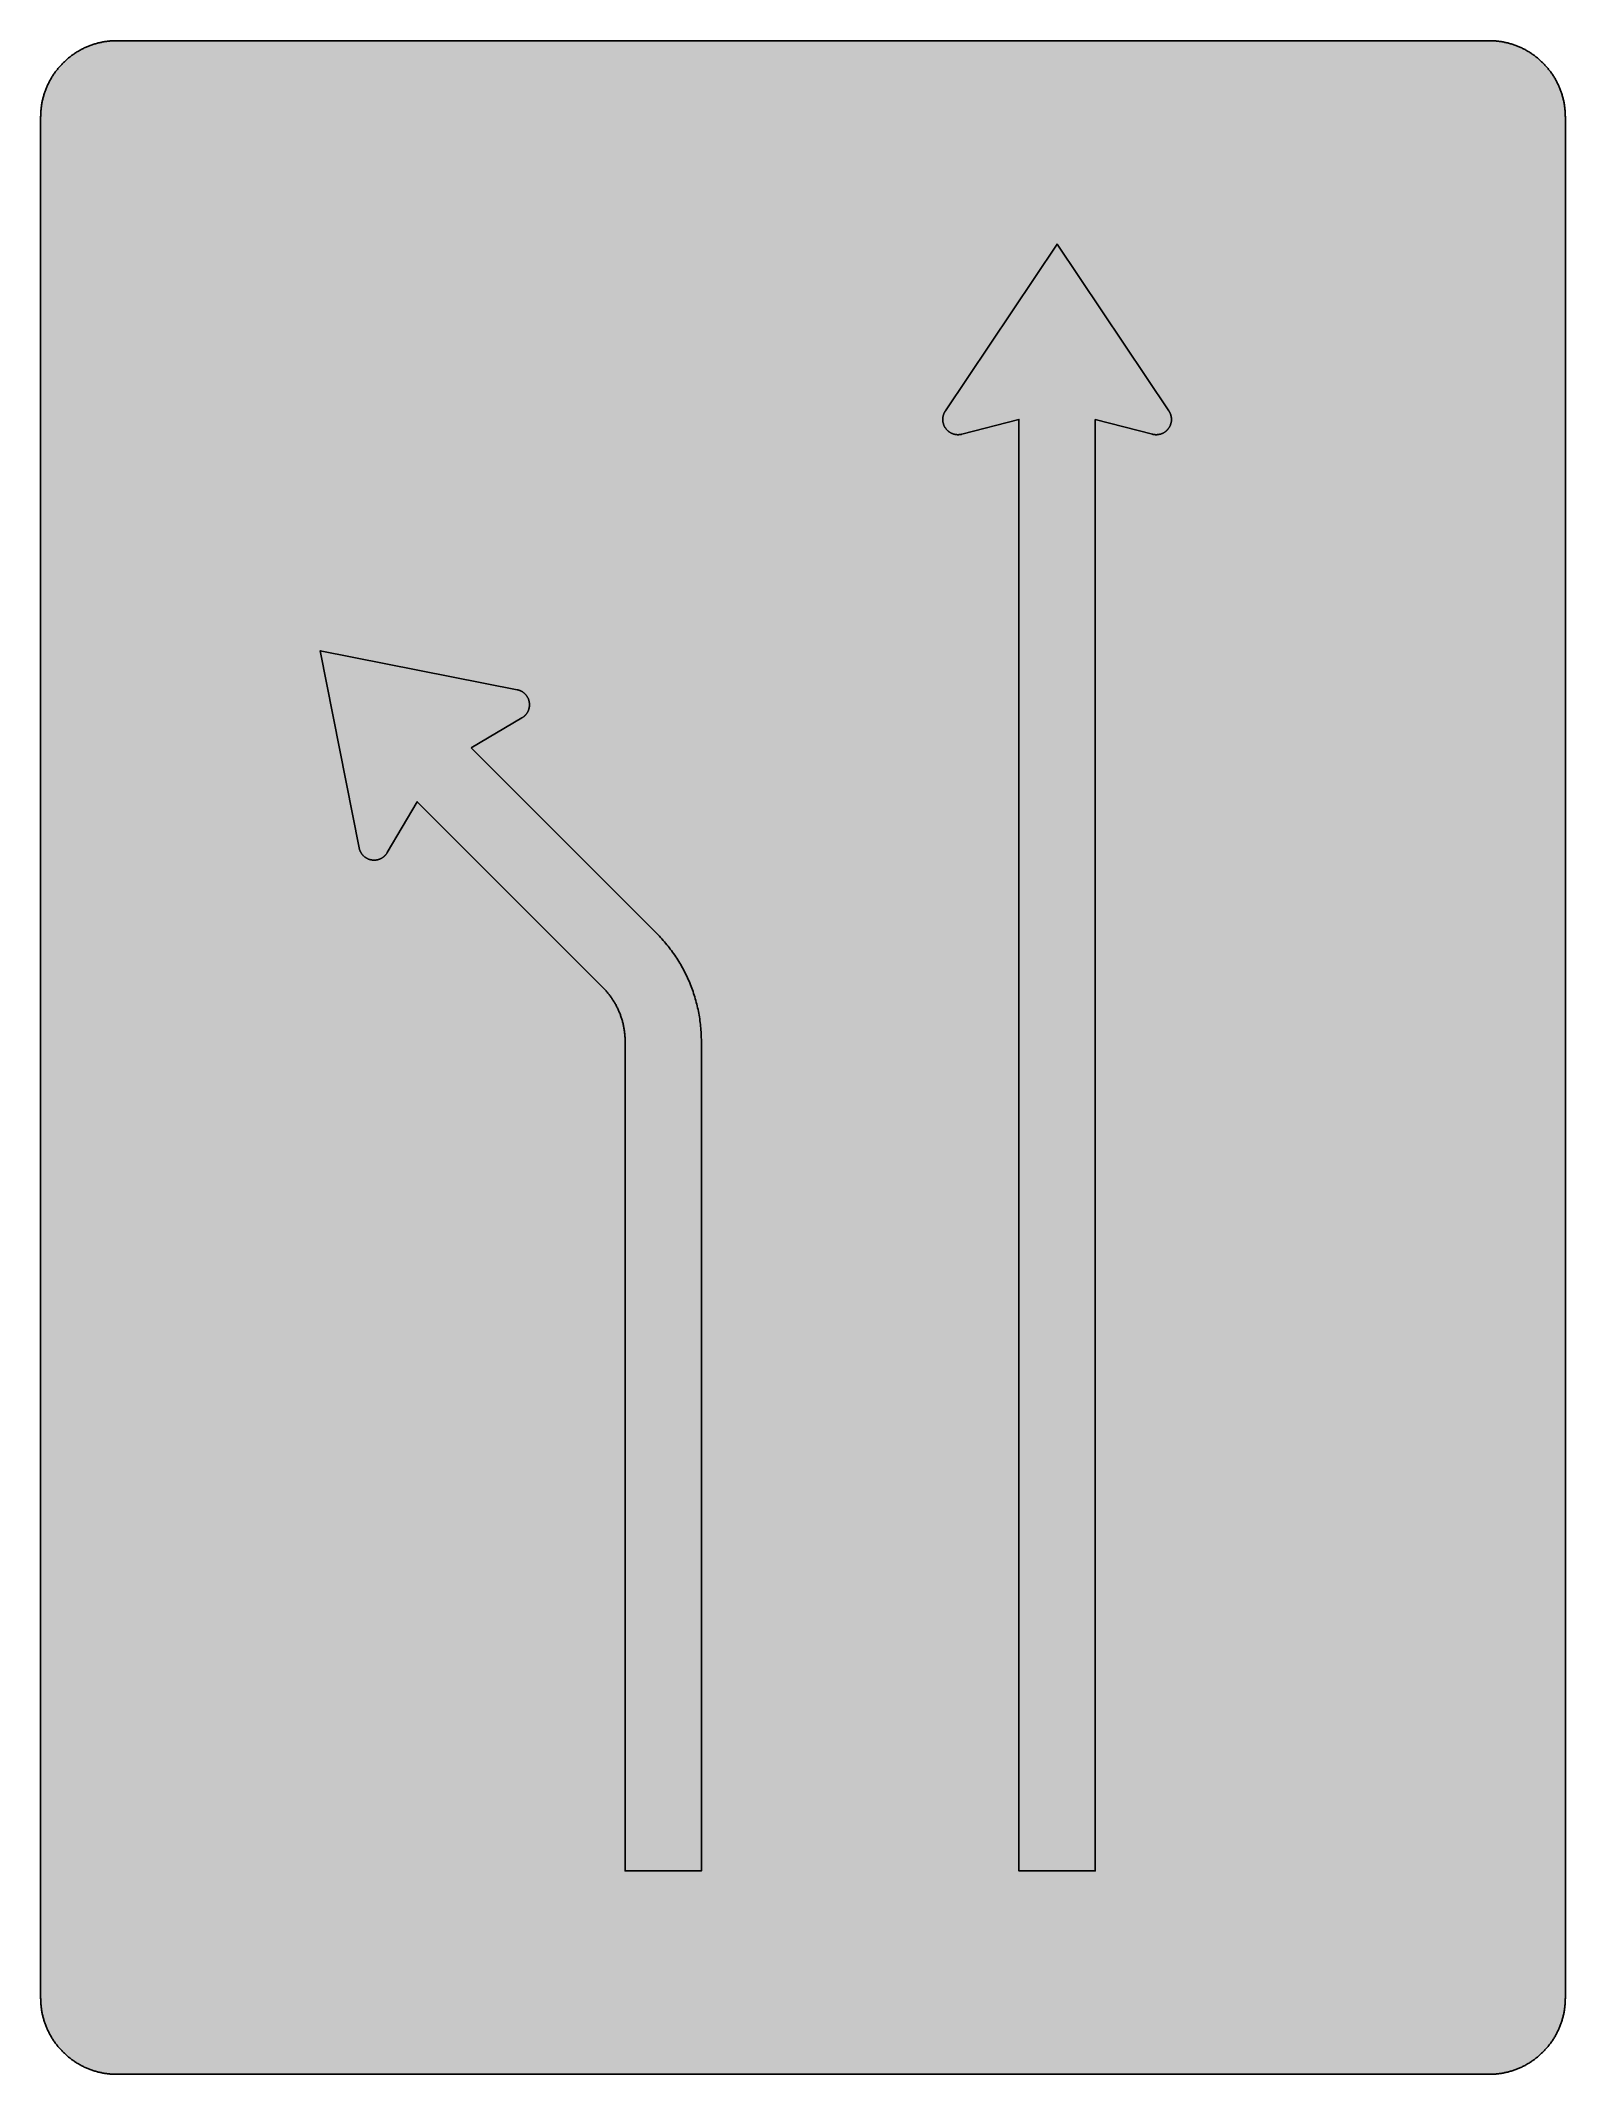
# Model space of a CAD drawing. Header units: millimetres. Extents: x 0 to 423, y 0 to 564.
import ezdxf

# ---------------------------------------------------------------- set-up
doc = ezdxf.new("R2010")
doc.units = ezdxf.units.MM

msp = doc.modelspace()

# ---------------------------------------------------------------- hatches: boundary and pattern name
for color, points in [(254, [(21.2189, 0.0537), (20.955, 0.0533), (20.6934, 0.0584), (20.4292, 0.066), (20.1676, 0.0787), (19.906, 0.094), (19.6469, 0.1118), (19.3853, 0.1321), (19.1262, 0.1549), (18.8671, 0.1829), (18.608, 0.2134), (18.349, 0.2464), (18.0924, 0.2845), (17.8359, 0.3251), (17.5793, 0.3683), (17.3253, 0.414), (17.0688, 0.4623), (16.8148, 0.5156), (16.5633, 0.5715), (16.3093, 0.6299), (16.0579, 0.6909), (15.809, 0.7544), (15.56, 0.823), (15.3111, 0.8941), (15.0622, 0.9677), (14.8158, 1.0439), (14.5694, 1.1227), (14.3256, 1.2065), (14.0818, 1.2903), (13.8379, 1.3792), (13.5966, 1.4707), (13.3579, 1.5672), (13.1191, 1.6637), (12.8803, 1.7628), (12.6441, 1.8669), (12.4079, 1.9736), (12.1742, 2.0803), (11.9405, 2.192), (11.7094, 2.3089), (11.4808, 2.4257), (11.2522, 2.5451), (11.0236, 2.6695), (10.7975, 2.794), (10.574, 2.9235), (10.3505, 3.0556), (10.1295, 3.1877), (9.9111, 3.3249), (9.6926, 3.4646), (9.4742, 3.6068), (9.2608, 3.7541), (9.0475, 3.9014), (8.8341, 4.0513), (8.6258, 4.2037), (8.4176, 4.3612), (8.2118, 4.5187), (8.0061, 4.6812), (7.8029, 4.8438), (7.6022, 5.0114), (7.4041, 5.1816), (7.206, 5.3518), (7.0129, 5.527), (6.8174, 5.7048), (6.6269, 5.8826), (6.4389, 6.0655), (6.2509, 6.2509), (6.0655, 6.4389), (5.8852, 6.6269), (5.7048, 6.8174), (5.527, 7.0104), (5.3518, 7.206), (5.1816, 7.4041), (5.0114, 7.6022), (4.8463, 7.8029), (4.6812, 8.0061), (4.5187, 8.2118), (4.3612, 8.4176), (4.2062, 8.6258), (4.0513, 8.8341), (3.9014, 9.0475), (3.7541, 9.2608), (3.6068, 9.4742), (3.4646, 9.6926), (3.3249, 9.9085), (3.1877, 10.1295), (3.0556, 10.3505), (2.9235, 10.574), (2.794, 10.7975), (2.6695, 11.0236), (2.5451, 11.2522), (2.4257, 11.4808), (2.3063, 11.7094), (2.192, 11.9405), (2.0803, 12.1742), (1.971, 12.4079), (1.8669, 12.6441), (1.7628, 12.8803), (1.6637, 13.1191), (1.5646, 13.3579), (1.4707, 13.5966), (1.3792, 13.8379), (1.2903, 14.0818), (1.2065, 14.3256), (1.1227, 14.5694), (1.0439, 14.8158), (0.9652, 15.0622), (0.8915, 15.3111), (0.823, 15.56), (0.7544, 15.809), (0.6883, 16.0604), (0.6274, 16.3119), (0.569, 16.5633), (0.5131, 16.8148), (0.4623, 17.0688), (0.4115, 17.3253), (0.3658, 17.5793), (0.3226, 17.8359), (0.2819, 18.0924), (0.2464, 18.3515), (0.2134, 18.608), (0.1829, 18.8671), (0.1549, 19.1262), (0.1295, 19.3878), (0.1092, 19.6469), (0.0914, 19.9085), (0.0762, 20.1701), (0.066, 20.4318), (0.0584, 20.6934), (0.0533, 20.955), (0.0508, 21.2192), (0.0522, 543.3314), (0.0533, 543.593), (0.0584, 543.8546), (0.066, 544.1188), (0.0762, 544.3804), (0.0914, 544.642), (0.1092, 544.9011), (0.1295, 545.1627), (0.1549, 545.4218), (0.1829, 545.6809), (0.2134, 545.94), (0.2464, 546.1991), (0.2819, 546.4556), (0.3226, 546.7121), (0.3658, 546.9687), (0.4115, 547.2227), (0.4623, 547.4792), (0.5131, 547.7332), (0.569, 547.9847), (0.6274, 548.2387), (0.6883, 548.4876), (0.7544, 548.7391), (0.823, 548.988), (0.8915, 549.2369), (0.9652, 549.4858), (1.0439, 549.7322), (1.1227, 549.9786), (1.2065, 550.2224), (1.2903, 550.4663), (1.3792, 550.7076), (1.4707, 550.9489), (1.5646, 551.1902), (1.6637, 551.4289), (1.7628, 551.6677), (1.8669, 551.9039), (1.971, 552.1401), (2.0803, 552.3738), (2.192, 552.6049), (2.3063, 552.8386), (2.4257, 553.0672), (2.5451, 553.2958), (2.6695, 553.5244), (2.794, 553.7505), (2.9235, 553.974), (3.0556, 554.1975), (3.1877, 554.4185), (3.3249, 554.6369), (3.4646, 554.8554), (3.6068, 555.0738), (3.7541, 555.2872), (3.9014, 555.5005), (4.0513, 555.7114), (4.2062, 555.9222), (4.3612, 556.1305), (4.5187, 556.3362), (4.6812, 556.5419), (4.8463, 556.7451), (5.0114, 556.9458), (5.1816, 557.1439), (5.3518, 557.342), (5.527, 557.5351), (5.7048, 557.7281), (5.8852, 557.9212), (6.0655, 558.1091), (6.2509, 558.2971), (6.4389, 558.4825), (6.6269, 558.6628), (6.8174, 558.8432), (7.0129, 559.021), (7.206, 559.1937), (7.4041, 559.3664), (7.6022, 559.5366), (7.8029, 559.7017), (8.0061, 559.8668), (8.2118, 560.0268), (8.4176, 560.1868), (8.6258, 560.3418), (8.8341, 560.4967), (9.0475, 560.6466), (9.2608, 560.7939), (9.4742, 560.9387), (9.6926, 561.0835), (9.9111, 561.2232), (10.1295, 561.3603), (10.3505, 561.4924), (10.574, 561.6245), (10.7975, 561.754), (11.0236, 561.8785), (11.2522, 562.0029), (11.4808, 562.1223), (11.7094, 562.2392), (11.9405, 562.356), (12.1742, 562.4678), (12.4079, 562.5744), (12.6441, 562.6811), (12.8803, 562.7853), (13.1191, 562.8843), (13.3579, 562.9834), (13.5966, 563.0774), (13.8379, 563.1688), (14.0818, 563.2577), (14.3256, 563.3415), (14.5694, 563.4253), (14.8158, 563.5041), (15.0622, 563.5803), (15.3111, 563.6539), (15.56, 563.7251), (15.809, 563.7936), (16.0579, 563.8571), (16.3093, 563.9206), (16.5633, 563.9791), (16.8148, 564.0349), (17.0688, 564.0857), (17.3253, 564.1365), (17.5793, 564.1823), (17.8359, 564.2254), (18.0924, 564.2635), (18.349, 564.3016), (18.608, 564.3347), (18.8671, 564.3651), (19.1262, 564.3931), (19.3853, 564.4185), (19.6469, 564.4388), (19.906, 564.4566), (20.1676, 564.4718), (20.4292, 564.482), (20.6934, 564.4896), (20.955, 564.4947), (21.2166, 564.4972), (402.2189, 564.4981), (402.4808, 564.4947), (402.7424, 564.4896), (403.0066, 564.482), (403.2682, 564.4718), (403.5298, 564.4566), (403.7889, 564.4388), (404.0505, 564.4185), (404.3096, 564.3931), (404.5687, 564.3651), (404.8277, 564.3347), (405.0868, 564.3016), (405.3434, 564.2635), (405.5999, 564.2254), (405.8564, 564.1823), (406.113, 564.1365), (406.367, 564.0857), (406.621, 564.0349), (406.875, 563.9791), (407.1264, 563.9206), (407.3779, 563.8571), (407.6268, 563.7936), (407.8783, 563.7251), (408.1272, 563.6539), (408.3736, 563.5803), (408.62, 563.5041), (408.8663, 563.4253), (409.1102, 563.3415), (409.354, 563.2577), (409.5979, 563.1688), (409.8392, 563.0774), (410.0805, 562.9834), (410.3192, 562.8843), (410.5554, 562.7853), (410.7942, 562.6811), (411.0279, 562.5744), (411.2616, 562.4678), (411.4952, 562.356), (411.7264, 562.2392), (411.9575, 562.1223), (412.1861, 562.0029), (412.4122, 561.8785), (412.6382, 561.754), (412.8643, 561.6245), (413.0853, 561.4924), (413.3063, 561.3603), (413.5272, 561.2232), (413.7457, 561.0835), (413.9616, 560.9387), (414.1775, 560.7939), (414.3908, 560.6466), (414.6017, 560.4967), (414.8125, 560.3418), (415.0208, 560.1868), (415.2265, 560.0268), (415.4297, 559.8668), (415.6329, 559.7017), (415.8336, 559.5366), (416.0342, 559.3664), (416.2298, 559.1937), (416.4254, 559.021), (416.6184, 558.8432), (416.8089, 558.6628), (416.9994, 558.4825), (417.1848, 558.2971), (417.3703, 558.1091), (417.5531, 557.9212), (417.7335, 557.7281), (417.9087, 557.5351), (418.084, 557.342), (418.2567, 557.1439), (418.4244, 556.9458), (418.592, 556.7451), (418.7546, 556.5419), (418.9171, 556.3362), (419.0746, 556.1305), (419.2321, 555.9222), (419.3845, 555.7114), (419.5369, 555.5005), (419.6842, 555.2872), (419.829, 555.0738), (419.9712, 554.8554), (420.1109, 554.6369), (420.2481, 554.4185), (420.3827, 554.1975), (420.5148, 553.974), (420.6418, 553.7505), (420.7688, 553.5244), (420.8907, 553.2958), (421.0126, 553.0672), (421.1295, 552.8386), (421.2438, 552.6049), (421.3555, 552.3738), (421.4647, 552.1401), (421.5689, 551.9039), (421.673, 551.6677), (421.7746, 551.4289), (421.8711, 551.1902), (421.9651, 550.9489), (422.0566, 550.7076), (422.1455, 550.4663), (422.2318, 550.2224), (422.3131, 549.9786), (422.3918, 549.7322), (422.4706, 549.4858), (422.5442, 549.2369), (422.6128, 548.988), (422.6814, 548.7391), (422.7449, 548.4876), (422.8084, 548.2387), (422.8668, 547.9847), (422.9227, 547.7332), (422.9735, 547.4792), (423.0243, 547.2227), (423.07, 546.9687), (423.1132, 546.7121), (423.1513, 546.4556), (423.1894, 546.1991), (423.2224, 545.94), (423.2529, 545.6809), (423.2808, 545.4218), (423.3037, 545.1627), (423.3266, 544.9011), (423.3443, 544.642), (423.357, 544.3804), (423.3697, 544.1188), (423.3774, 543.8546), (423.3824, 543.593), (423.385, 543.3314), (423.3855, 21.2203), (423.3824, 20.955), (423.3774, 20.6934), (423.3697, 20.4318), (423.357, 20.1701), (423.3443, 19.9085), (423.3266, 19.6469), (423.3037, 19.3878), (423.2808, 19.1262), (423.2529, 18.8671), (423.2224, 18.608), (423.1894, 18.3515), (423.1513, 18.0924), (423.1132, 17.8359), (423.07, 17.5793), (423.0243, 17.3253), (422.9735, 17.0688), (422.9227, 16.8148), (422.8668, 16.5633), (422.8084, 16.3119), (422.7449, 16.0604), (422.6814, 15.809), (422.6128, 15.56), (422.5442, 15.3111), (422.4706, 15.0622), (422.3918, 14.8158), (422.3131, 14.5694), (422.2318, 14.3256), (422.1455, 14.0818), (422.0566, 13.8379), (421.9651, 13.5966), (421.8711, 13.3579), (421.7746, 13.1191), (421.673, 12.8803), (421.5689, 12.6441), (421.4647, 12.4079), (421.3555, 12.1742), (421.2438, 11.9405), (421.1295, 11.7094), (421.0126, 11.4808), (420.8907, 11.2522), (420.7688, 11.0236), (420.6418, 10.7975), (420.5148, 10.574), (420.3827, 10.3505), (420.2481, 10.1295), (420.1109, 9.9085), (419.9712, 9.6926), (419.829, 9.4742), (419.6842, 9.2608), (419.5369, 9.0475), (419.3845, 8.8341), (419.2321, 8.6258), (419.0746, 8.4176), (418.9171, 8.2118), (418.7546, 8.0061), (418.592, 7.8029), (418.4244, 7.6022), (418.2567, 7.4041), (418.084, 7.206), (417.9087, 7.0104), (417.7335, 6.8174), (417.5531, 6.6269), (417.3703, 6.4389), (417.1848, 6.2509), (416.9994, 6.0655), (416.8089, 5.8826), (416.6184, 5.7048), (416.4254, 5.527), (416.2298, 5.3518), (416.0342, 5.1816), (415.8336, 5.0114), (415.6329, 4.8438), (415.4297, 4.6812), (415.2265, 4.5187), (415.0208, 4.3612), (414.8125, 4.2037), (414.6017, 4.0513), (414.3908, 3.9014), (414.1775, 3.7541), (413.9616, 3.6068), (413.7457, 3.4646), (413.5272, 3.3249), (413.3063, 3.1877), (413.0853, 3.0556), (412.8643, 2.9235), (412.6382, 2.794), (412.4122, 2.6695), (412.1861, 2.5451), (411.9575, 2.4257), (411.7264, 2.3089), (411.4952, 2.192), (411.2616, 2.0803), (411.0279, 1.9736), (410.7942, 1.8669), (410.5554, 1.7628), (410.3192, 1.6637), (410.0805, 1.5672), (409.8392, 1.4707), (409.5979, 1.3792), (409.354, 1.2903), (409.1102, 1.2065), (408.8663, 1.1227), (408.62, 1.0439), (408.3736, 0.9677), (408.1272, 0.8941), (407.8783, 0.823), (407.6268, 0.7544), (407.3779, 0.6909), (407.1264, 0.6299), (406.875, 0.5715), (406.621, 0.5156), (406.367, 0.4623), (406.113, 0.414), (405.8564, 0.3683), (405.5999, 0.3251), (405.3434, 0.2845), (405.0868, 0.2464), (404.8277, 0.2134), (404.5687, 0.1829), (404.3096, 0.1549), (404.0505, 0.1321), (403.7889, 0.1118), (403.5298, 0.094), (403.2682, 0.0787), (403.0066, 0.066), (402.7424, 0.0584), (402.4808, 0.0533), (402.2166, 0.0533)]), (59, [(292.8578, 459.3703), (308.7328, 455.2703), (308.7472, 455.2645), (308.7649, 455.262), (308.7802, 455.2569), (308.7954, 455.2518), (308.8132, 455.2493), (308.8284, 455.2442), (308.8462, 455.2417), (308.8615, 455.2366), (308.8792, 455.234), (308.8945, 455.2315), (308.9097, 455.2264), (308.9275, 455.2239), (308.9427, 455.2213), (308.9605, 455.2163), (308.9758, 455.2137), (308.9935, 455.2112), (309.0088, 455.2086), (309.0266, 455.2036), (309.0418, 455.201), (309.0596, 455.1985), (309.0748, 455.1959), (309.0926, 455.1934), (309.1078, 455.1909), (309.1256, 455.1883), (309.1409, 455.1858), (309.1586, 455.1832), (309.1739, 455.1807), (309.1917, 455.1782), (309.2069, 455.1756), (309.2247, 455.1731), (309.2399, 455.1705), (309.2577, 455.168), (309.2729, 455.168), (309.2907, 455.1655), (309.306, 455.1629), (309.3237, 455.1604), (309.339, 455.1604), (309.3568, 455.1578), (309.372, 455.1553), (309.3898, 455.1553), (309.405, 455.1528), (309.4228, 455.1502), (309.4406, 455.1502), (309.4558, 455.1477), (309.4736, 455.1477), (309.4888, 455.1451), (309.5066, 455.1451), (309.5219, 455.1451), (309.5396, 455.1426), (309.5549, 455.1426), (309.5727, 455.1401), (309.5904, 455.1401), (309.6057, 455.1401), (309.6235, 455.1401), (309.6387, 455.1375), (309.6565, 455.1375), (309.6717, 455.1375), (309.6895, 455.1375), (309.7073, 455.1375), (309.7225, 455.135), (309.7403, 455.135), (309.7555, 455.135), (309.7733, 455.135), (309.7911, 455.135), (309.9003, 455.1375), (310.007, 455.1401), (310.1162, 455.1477), (310.2229, 455.1578), (310.3296, 455.1705), (310.4337, 455.1832), (310.5404, 455.201), (310.642, 455.2213), (310.7461, 455.2442), (310.8477, 455.2696), (310.9493, 455.295), (311.0484, 455.3255), (311.1475, 455.3585), (311.2465, 455.3915), (311.343, 455.4296), (311.437, 455.4677), (311.531, 455.5084), (311.625, 455.5541), (311.7164, 455.5998), (311.8079, 455.6455), (311.8968, 455.6963), (311.9857, 455.7497), (312.072, 455.803), (312.1558, 455.8589), (312.2397, 455.9173), (312.3235, 455.9757), (312.4048, 456.0392), (312.4835, 456.1027), (312.5597, 456.1688), (312.6359, 456.2348), (312.7096, 456.3034), (312.7832, 456.3745), (312.8543, 456.4482), (312.9229, 456.5218), (312.9915, 456.598), (313.0575, 456.6768), (313.121, 456.7555), (313.182, 456.8368), (313.243, 456.9181), (313.3014, 457.0019), (313.3573, 457.0882), (313.4106, 457.1746), (313.4614, 457.261), (313.5122, 457.3499), (313.5605, 457.4413), (313.6062, 457.5327), (313.6494, 457.6267), (313.69, 457.7207), (313.7306, 457.8172), (313.7662, 457.9137), (313.8018, 458.0103), (313.8322, 458.1093), (313.8627, 458.2109), (313.8907, 458.31), (313.9161, 458.4116), (313.9364, 458.5157), (313.9567, 458.6199), (313.9745, 458.724), (313.9897, 458.8307), (314.0024, 458.9374), (314.01, 459.044), (314.0177, 459.1507), (314.0227, 459.2599), (314.0227, 459.3692), (314.0227, 459.4073), (314.0227, 459.4479), (314.0227, 459.486), (314.0202, 459.5266), (314.0177, 459.5647), (314.0177, 459.6054), (314.0151, 459.6435), (314.0126, 459.6816), (314.0075, 459.7222), (314.005, 459.7603), (314.0024, 459.7984), (313.9973, 459.8391), (313.9923, 459.8772), (313.9872, 459.9153), (313.9821, 459.9534), (313.977, 459.9915), (313.9719, 460.0321), (313.9643, 460.0702), (313.9592, 460.1083), (313.9516, 460.1464), (313.944, 460.1845), (313.9364, 460.2226), (313.9288, 460.2607), (313.9211, 460.2988), (313.911, 460.3369), (313.9034, 460.375), (313.8932, 460.4131), (313.883, 460.4512), (313.8729, 460.4868), (313.8627, 460.5249), (313.8526, 460.563), (313.8399, 460.5985), (313.8297, 460.6366), (313.817, 460.6747), (313.8043, 460.7103), (313.7941, 460.7484), (313.7789, 460.7839), (313.7662, 460.822), (313.7535, 460.8576), (313.7408, 460.8932), (313.7256, 460.9313), (313.7103, 460.9668), (313.6951, 461.0024), (313.6798, 461.0379), (313.6646, 461.0735), (313.6494, 461.1091), (313.6341, 461.1446), (313.6163, 461.1802), (313.6011, 461.2157), (313.5833, 461.2513), (313.5655, 461.2843), (313.5478, 461.3199), (313.53, 461.3554), (313.5097, 461.3885), (313.4919, 461.424), (313.4741, 461.457), (313.4538, 461.4901), (313.4335, 461.5256), (313.4131, 461.5586), (313.3928, 461.5917), (313.3725, 461.6247), (313.3522, 461.6577), (313.3293, 461.6907), (313.309, 461.7237), (282.2744, 508.0536), (251.2413, 461.7251), (251.2187, 461.6907), (251.1958, 461.6577), (251.1755, 461.6247), (251.1552, 461.5917), (251.1349, 461.5586), (251.1146, 461.5256), (251.0942, 461.4901), (251.0739, 461.457), (251.0561, 461.424), (251.0358, 461.3885), (251.018, 461.3554), (251.0003, 461.3199), (250.9825, 461.2843), (250.9647, 461.2513), (250.9469, 461.2157), (250.9317, 461.1802), (250.9139, 461.1446), (250.8987, 461.1091), (250.8834, 461.0735), (250.8656, 461.0379), (250.8504, 461.0024), (250.8377, 460.9668), (250.8225, 460.9313), (250.8072, 460.8932), (250.7945, 460.8576), (250.7793, 460.822), (250.7666, 460.7839), (250.7539, 460.7484), (250.7412, 460.7103), (250.7285, 460.6747), (250.7183, 460.6366), (250.7056, 460.5985), (250.6955, 460.563), (250.6853, 460.5249), (250.6751, 460.4868), (250.665, 460.4512), (250.6548, 460.4131), (250.6447, 460.375), (250.6345, 460.3369), (250.6269, 460.2988), (250.6193, 460.2607), (250.6091, 460.2226), (250.6015, 460.1845), (250.5964, 460.1464), (250.5888, 460.1083), (250.5812, 460.0702), (250.5761, 460.0321), (250.5685, 459.9915), (250.5634, 459.9534), (250.5583, 459.9153), (250.5532, 459.8772), (250.5481, 459.8391), (250.5456, 459.7984), (250.5405, 459.7603), (250.538, 459.7222), (250.5354, 459.6816), (250.5329, 459.6435), (250.5304, 459.6054), (250.5278, 459.5647), (250.5253, 459.5266), (250.5253, 459.486), (250.5227, 459.4479), (250.5227, 459.4073), (250.5227, 459.3692), (250.5253, 459.2599), (250.5278, 459.1507), (250.5354, 459.044), (250.5456, 458.9374), (250.5583, 458.8307), (250.571, 458.724), (250.5888, 458.6199), (250.6091, 458.5157), (250.632, 458.4116), (250.6574, 458.31), (250.6828, 458.2109), (250.7132, 458.1093), (250.7463, 458.0103), (250.7793, 457.9137), (250.8174, 457.8172), (250.8555, 457.7207), (250.8961, 457.6267), (250.9418, 457.5327), (250.9876, 457.4413), (251.0333, 457.3499), (251.0841, 457.261), (251.1374, 457.1746), (251.1908, 457.0882), (251.2466, 457.0019), (251.3051, 456.9181), (251.3635, 456.8368), (251.427, 456.7555), (251.4905, 456.6768), (251.5565, 456.598), (251.6226, 456.5218), (251.6937, 456.4482), (251.7623, 456.3745), (251.8359, 456.3034), (251.9096, 456.2348), (251.9858, 456.1688), (252.0645, 456.1027), (252.1433, 456.0392), (252.2245, 455.9757), (252.3058, 455.9173), (252.3896, 455.8589), (252.476, 455.803), (252.5624, 455.7497), (252.6487, 455.6963), (252.7402, 455.6455), (252.8291, 455.5998), (252.9205, 455.5541), (253.0145, 455.5084), (253.1085, 455.4677), (253.205, 455.4296), (253.3015, 455.3915), (253.398, 455.3585), (253.4971, 455.3255), (253.5987, 455.295), (253.6977, 455.2696), (253.8019, 455.2442), (253.9035, 455.2213), (254.0076, 455.201), (254.1118, 455.1832), (254.2184, 455.1705), (254.3226, 455.1578), (254.4318, 455.1477), (254.5385, 455.1401), (254.6477, 455.1375), (254.7569, 455.135), (254.7722, 455.135), (254.7899, 455.135), (254.8077, 455.135), (254.823, 455.135), (254.8407, 455.1375), (254.856, 455.1375), (254.8738, 455.1375), (254.8915, 455.1375), (254.9068, 455.1375), (254.9246, 455.1401), (254.9398, 455.1401), (254.9576, 455.1401), (254.9754, 455.1401), (254.9906, 455.1426), (255.0084, 455.1426), (255.0236, 455.1451), (255.0414, 455.1451), (255.0592, 455.1451), (255.0744, 455.1477), (255.0922, 455.1477), (255.1074, 455.1502), (255.1252, 455.1502), (255.1405, 455.1528), (255.1582, 455.1553), (255.1735, 455.1553), (255.1913, 455.1578), (255.209, 455.1604), (255.2243, 455.1604), (255.2421, 455.1629), (255.2573, 455.1655), (255.2751, 455.168), (255.2903, 455.168), (255.3081, 455.1705), (255.3233, 455.1731), (255.3411, 455.1756), (255.3564, 455.1782), (255.3741, 455.1807), (255.3894, 455.1832), (255.4072, 455.1858), (255.4224, 455.1883), (255.4402, 455.1909), (255.4554, 455.1934), (255.4732, 455.1959), (255.4884, 455.1985), (255.5062, 455.201), (255.5215, 455.2036), (255.5392, 455.2086), (255.5545, 455.2112), (255.5697, 455.2137), (255.5875, 455.2163), (255.6027, 455.2213), (255.6205, 455.2239), (255.6358, 455.2264), (255.6535, 455.2315), (255.6688, 455.234), (255.684, 455.2366), (255.7018, 455.2417), (255.717, 455.2442), (255.7348, 455.2493), (255.7501, 455.2518), (255.7653, 455.2569), (255.7831, 455.262), (255.7983, 455.2645), (255.8161, 455.2696), (271.6911, 459.3703), (271.6911, 56.4981), (292.8578, 56.4981)]), (59, [(119.5723, 368.2238), (133.6957, 376.5501), (133.7539, 376.5855), (133.8148, 376.621), (133.8732, 376.6591), (133.9317, 376.6998), (133.9875, 376.7379), (134.0434, 376.7785), (134.0993, 376.8192), (134.1552, 376.8623), (134.2085, 376.9055), (134.2619, 376.9487), (134.3152, 376.9944), (134.366, 377.0401), (134.4168, 377.0859), (134.4676, 377.1316), (134.5159, 377.1798), (134.5641, 377.2281), (134.6124, 377.2789), (134.6581, 377.3272), (134.7038, 377.378), (134.7495, 377.4288), (134.7953, 377.4821), (134.8384, 377.5354), (134.8791, 377.5888), (134.9223, 377.6421), (134.9629, 377.6955), (135.001, 377.7513), (135.0416, 377.8072), (135.0772, 377.8631), (135.1153, 377.9215), (135.1509, 377.9774), (135.1864, 378.0358), (135.2194, 378.0942), (135.255, 378.1552), (135.2855, 378.2136), (135.3185, 378.2746), (135.349, 378.3355), (135.3769, 378.3965), (135.4049, 378.46), (135.4328, 378.521), (135.4607, 378.5845), (135.4861, 378.648), (135.509, 378.7115), (135.5319, 378.775), (135.5547, 378.8385), (135.5776, 378.9045), (135.5979, 378.968), (135.6157, 379.034), (135.6335, 379.1001), (135.6512, 379.1661), (135.6665, 379.2322), (135.6817, 379.3007), (135.697, 379.3668), (135.7097, 379.4354), (135.7224, 379.5039), (135.7325, 379.57), (135.7427, 379.6386), (135.7503, 379.7071), (135.7579, 379.7783), (135.763, 379.8468), (135.7681, 379.9154), (135.7732, 379.984), (135.7757, 380.0551), (135.7782, 380.1262), (135.7782, 380.1948), (135.7782, 380.2888), (135.7732, 380.3828), (135.7681, 380.4768), (135.763, 380.5707), (135.7528, 380.6622), (135.7401, 380.7562), (135.7274, 380.8476), (135.7122, 380.939), (135.697, 381.0279), (135.6766, 381.1168), (135.6563, 381.2083), (135.6335, 381.2946), (135.6081, 381.3835), (135.5827, 381.4699), (135.5547, 381.5563), (135.5242, 381.6426), (135.4912, 381.7264), (135.4582, 381.8103), (135.4226, 381.8941), (135.3871, 381.9754), (135.3464, 382.0566), (135.3058, 382.1379), (135.2652, 382.2167), (135.222, 382.2954), (135.1763, 382.3716), (135.128, 382.4478), (135.0797, 382.524), (135.0315, 382.5977), (134.9781, 382.6713), (134.9248, 382.7424), (134.8715, 382.8136), (134.8156, 382.8821), (134.7572, 382.9507), (134.6987, 383.0193), (134.6378, 383.0853), (134.5768, 383.1488), (134.5133, 383.2123), (134.4498, 383.2758), (134.3838, 383.3368), (134.3152, 383.3952), (134.2492, 383.4536), (134.178, 383.5095), (134.1069, 383.5654), (134.0358, 383.6187), (133.9621, 383.6721), (133.8885, 383.7229), (133.8123, 383.7711), (133.7335, 383.8194), (133.6573, 383.8651), (133.5786, 383.9083), (133.4973, 383.9515), (133.416, 383.9921), (133.3348, 384.0328), (133.2509, 384.0709), (133.1671, 384.1064), (133.0808, 384.1394), (132.9944, 384.1725), (132.908, 384.2029), (132.8191, 384.2334), (132.7302, 384.2588), (132.6388, 384.2842), (132.5499, 384.3071), (132.4585, 384.3299), (132.3645, 384.3477), (77.6633, 395.1647), (88.4784, 340.462), (88.4961, 340.3676), (88.519, 340.2762), (88.5419, 340.1847), (88.5673, 340.0958), (88.5927, 340.0069), (88.6231, 339.918), (88.6536, 339.8317), (88.6841, 339.7453), (88.7197, 339.659), (88.7552, 339.5751), (88.7933, 339.4913), (88.8314, 339.41), (88.8746, 339.3288), (88.9152, 339.2475), (88.961, 339.1687), (89.0067, 339.09), (89.0549, 339.0138), (89.1032, 338.9376), (89.154, 338.8639), (89.2073, 338.7903), (89.2607, 338.7192), (89.3166, 338.648), (89.3724, 338.5769), (89.4309, 338.5083), (89.4893, 338.4423), (89.5502, 338.3763), (89.6137, 338.3128), (89.6772, 338.2493), (89.7407, 338.1883), (89.8068, 338.1273), (89.8728, 338.0689), (89.9414, 338.0105), (90.0125, 337.9546), (90.0836, 337.8987), (90.1548, 337.8479), (90.2284, 337.7946), (90.3021, 337.7463), (90.3783, 337.6955), (90.4545, 337.6498), (90.5307, 337.6041), (90.6094, 337.5609), (90.6882, 337.5177), (90.7694, 337.4771), (90.8507, 337.439), (90.932, 337.4034), (91.0158, 337.3679), (91.0996, 337.3323), (91.1835, 337.3018), (91.2698, 337.2714), (91.3562, 337.2434), (91.4425, 337.218), (91.5289, 337.1926), (91.6178, 337.1698), (91.7067, 337.1494), (91.7981, 337.1291), (91.887, 337.1113), (91.9785, 337.0986), (92.0699, 337.0834), (92.1614, 337.0732), (92.2553, 337.0631), (92.3493, 337.0555), (92.4408, 337.0504), (92.5347, 337.0478), (92.6313, 337.0478), (92.6998, 337.0478), (92.771, 337.0504), (92.8395, 337.0529), (92.9107, 337.0555), (92.9792, 337.0605), (93.0478, 337.0682), (93.1164, 337.0758), (93.185, 337.0834), (93.2536, 337.0936), (93.3221, 337.1037), (93.3907, 337.1164), (93.4568, 337.1291), (93.5253, 337.1418), (93.5914, 337.1571), (93.66, 337.1748), (93.726, 337.1901), (93.792, 337.2104), (93.8555, 337.2282), (93.9216, 337.2485), (93.9876, 337.2714), (94.0511, 337.2917), (94.1146, 337.3171), (94.1781, 337.3399), (94.2416, 337.3653), (94.3051, 337.3933), (94.3661, 337.4187), (94.4296, 337.4492), (94.4905, 337.4771), (94.5515, 337.5076), (94.6099, 337.5381), (94.6709, 337.5711), (94.7293, 337.6041), (94.7877, 337.6397), (94.8461, 337.6752), (94.9046, 337.7108), (94.9604, 337.7463), (95.0189, 337.7844), (95.0747, 337.8251), (95.1281, 337.8632), (95.184, 337.9038), (95.2373, 337.9445), (95.2906, 337.9876), (95.344, 338.0308), (95.3948, 338.0765), (95.4481, 338.1197), (95.4964, 338.1654), (95.5472, 338.2137), (95.598, 338.2594), (95.6462, 338.3102), (95.692, 338.3585), (95.7402, 338.4093), (95.7859, 338.4601), (95.8317, 338.5109), (95.8774, 338.5642), (95.9206, 338.6176), (95.9637, 338.6709), (96.0044, 338.7268), (96.0476, 338.7801), (96.0882, 338.8385), (96.1263, 338.8944), (96.1669, 338.9528), (96.2025, 339.0113), (96.2406, 339.0697), (96.2762, 339.1306), (104.6043, 353.2558), (156.1317, 301.7294), (156.3141, 301.5412), (156.497, 301.3532), (156.6774, 301.1602), (156.8552, 300.9671), (157.0279, 300.7716), (157.2006, 300.576), (157.3708, 300.3779), (157.5359, 300.1747), (157.701, 299.974), (157.861, 299.7683), (158.021, 299.5625), (158.176, 299.3542), (158.3284, 299.1434), (158.4808, 298.9326), (158.6281, 298.7192), (158.7729, 298.5059), (158.9151, 298.2874), (159.0548, 298.069), (159.192, 297.8506), (159.3266, 297.6296), (159.4587, 297.4061), (159.5857, 297.1825), (159.7127, 296.9565), (159.8346, 296.7279), (159.9565, 296.4993), (160.0733, 296.2707), (160.1876, 296.0395), (160.2994, 295.8059), (160.4086, 295.5722), (160.5153, 295.336), (160.6169, 295.0997), (160.7185, 294.861), (160.815, 294.6222), (160.909, 294.3835), (161.0004, 294.1422), (161.0893, 293.8983), (161.1757, 293.6545), (161.257, 293.4106), (161.3383, 293.1643), (161.4145, 292.9179), (161.4881, 292.669), (161.5592, 292.42), (161.6253, 292.1711), (161.6913, 291.9197), (161.7523, 291.6682), (161.8107, 291.4167), (161.8666, 291.1653), (161.9174, 290.9113), (161.9682, 290.6547), (162.0139, 290.4007), (162.0571, 290.1442), (162.0977, 289.8877), (162.1333, 289.6286), (162.1663, 289.372), (162.1968, 289.113), (162.2247, 288.8539), (162.2501, 288.5948), (162.2704, 288.3332), (162.2882, 288.0716), (162.3035, 287.8099), (162.3136, 287.5483), (162.3212, 287.2867), (162.3263, 287.0251), (162.3289, 286.7609), (162.33, 56.4981), (183.4967, 56.4981), (183.4967, 286.7625), (183.4921, 287.2867), (183.482, 287.8125), (183.4667, 288.3357), (183.4439, 288.8615), (183.4134, 289.3822), (183.3778, 289.9054), (183.3372, 290.4261), (183.2889, 290.9443), (183.2331, 291.465), (183.1721, 291.9806), (183.1061, 292.4988), (183.0324, 293.0119), (182.9511, 293.5275), (182.8648, 294.038), (182.7733, 294.5486), (182.6743, 295.0591), (182.5701, 295.5671), (182.4584, 296.0726), (182.3415, 296.578), (182.2196, 297.0809), (182.0901, 297.5813), (181.9554, 298.0817), (181.8132, 298.577), (181.6659, 299.0723), (181.5135, 299.5676), (181.3535, 300.0578), (181.1884, 300.548), (181.0156, 301.0357), (180.8404, 301.5209), (180.6575, 302.0035), (180.467, 302.4835), (180.274, 302.961), (180.0733, 303.4386), (179.8676, 303.911), (179.6542, 304.3809), (179.4358, 304.8508), (179.2148, 305.3156), (178.9836, 305.7779), (178.75, 306.2376), (178.5087, 306.6948), (178.2623, 307.1495), (178.0108, 307.6016), (177.7543, 308.0512), (177.4901, 308.4957), (177.2234, 308.9377), (176.9491, 309.3771), (176.6697, 309.814), (176.3827, 310.2483), (176.0931, 310.6776), (175.7985, 311.1043), (175.4962, 311.5259), (175.1889, 311.9476), (174.8765, 312.3641), (174.559, 312.7756), (174.2364, 313.1845), (173.9087, 313.5909), (173.576, 313.9923), (173.2382, 314.3885), (172.8927, 314.7847), (172.5447, 315.1734), (172.1917, 315.5594), (171.831, 315.943), (171.4678, 316.3214), (171.0969, 316.6948)])]:
    msp.add_hatch(color=color).paths.add_polyline_path(points)
h = msp.add_hatch(color=59)
h.paths.add_polyline_path([(21.2189, 5.3453), (21.021, 5.3442), (20.8229, 5.3492), (20.6273, 5.3543), (20.4318, 5.3645), (20.2336, 5.3746), (20.0381, 5.3873), (19.8425, 5.4026), (19.6494, 5.4229), (19.4539, 5.4432), (19.2608, 5.4661), (19.0678, 5.4915), (18.8747, 5.5169), (18.6817, 5.5474), (18.4887, 5.5804), (18.2982, 5.6159), (18.1077, 5.6515), (17.9172, 5.6921), (17.7267, 5.7328), (17.5362, 5.776), (17.3482, 5.8217), (17.1602, 5.8699), (16.9723, 5.9207), (16.7869, 5.9741), (16.6014, 6.03), (16.416, 6.0884), (16.2306, 6.1468), (16.0477, 6.2103), (15.8648, 6.2738), (15.6845, 6.3398), (15.5016, 6.4084), (15.3213, 6.4795), (15.1435, 6.5532), (14.9657, 6.6269), (14.7879, 6.7056), (14.6101, 6.7843), (14.4348, 6.8656), (14.2596, 6.9494), (14.0868, 7.0358), (13.9141, 7.1247), (13.7439, 7.2136), (13.5712, 7.305), (13.4036, 7.4016), (13.2359, 7.4981), (13.0683, 7.5946), (12.9007, 7.6962), (12.7356, 7.7978), (12.573, 7.9045), (12.4104, 8.0112), (12.2504, 8.1204), (12.0904, 8.2296), (11.9304, 8.3439), (11.7729, 8.4582), (11.618, 8.575), (11.463, 8.6944), (11.3081, 8.8163), (11.1582, 8.9383), (11.0058, 9.0627), (10.856, 9.1897), (10.7086, 9.3193), (10.5639, 9.4513), (10.4191, 9.5834), (10.2743, 9.718), (10.1321, 9.8552), (9.9924, 9.9924), (9.8527, 10.1346), (9.718, 10.2743), (9.5834, 10.4191), (9.4488, 10.5639), (9.3193, 10.7112), (9.1897, 10.8585), (9.0627, 11.0058), (8.9383, 11.1582), (8.8138, 11.3106), (8.6944, 11.463), (8.575, 11.618), (8.4582, 11.7729), (8.3439, 11.9304), (8.2296, 12.0904), (8.1178, 12.2504), (8.0112, 12.4104), (7.9019, 12.573), (7.7978, 12.7381), (7.6962, 12.9007), (7.5946, 13.0683), (7.4955, 13.2359), (7.399, 13.4036), (7.305, 13.5712), (7.2136, 13.7439), (7.1222, 13.9141), (7.0358, 14.0868), (6.9494, 14.2596), (6.8656, 14.4348), (6.7843, 14.6101), (6.7031, 14.7879), (6.6269, 14.9657), (6.5507, 15.1435), (6.477, 15.3213), (6.4084, 15.5016), (6.3398, 15.6845), (6.2713, 15.8648), (6.2078, 16.0477), (6.1468, 16.2331), (6.0858, 16.416), (6.03, 16.6014), (5.9741, 16.7869), (5.9207, 16.9748), (5.8699, 17.1602), (5.8217, 17.3482), (5.776, 17.5362), (5.7302, 17.7267), (5.6896, 17.9172), (5.6515, 18.1077), (5.6134, 18.2982), (5.5778, 18.4887), (5.5474, 18.6817), (5.5169, 18.8747), (5.4889, 19.0678), (5.4635, 19.2608), (5.4407, 19.4539), (5.4204, 19.6494), (5.4026, 19.845), (5.3873, 20.0406), (5.3721, 20.2362), (5.3619, 20.4318), (5.3543, 20.6273), (5.3467, 20.8255), (5.3442, 21.021), (5.3416, 21.2192), (5.3439, 543.3314), (5.3442, 543.527), (5.3467, 543.7251), (5.3543, 543.9207), (5.3619, 544.1163), (5.3721, 544.3144), (5.3873, 544.51), (5.4026, 544.703), (5.4204, 544.8986), (5.4407, 545.0942), (5.4635, 545.2872), (5.4889, 545.4802), (5.5169, 545.6733), (5.5474, 545.8663), (5.5778, 546.0594), (5.6134, 546.2499), (5.6515, 546.4404), (5.6896, 546.6309), (5.7302, 546.8214), (5.776, 547.0119), (5.8217, 547.1998), (5.8699, 547.3878), (5.9207, 547.5732), (5.9741, 547.7612), (6.03, 547.9466), (6.0858, 548.132), (6.1468, 548.3149), (6.2078, 548.5003), (6.2713, 548.6832), (6.3398, 548.8635), (6.4084, 549.0464), (6.477, 549.2242), (6.5507, 549.4045), (6.6269, 549.5823), (6.7031, 549.7601), (6.7843, 549.9379), (6.8656, 550.1132), (6.9494, 550.2885), (7.0358, 550.4612), (7.1222, 550.6339), (7.2136, 550.8041), (7.305, 550.9743), (7.399, 551.1444), (7.4955, 551.3121), (7.5946, 551.4797), (7.6962, 551.6474), (7.7978, 551.8099), (7.9019, 551.975), (8.0112, 552.1376), (8.1178, 552.2976), (8.2296, 552.4576), (8.3439, 552.6176), (8.4582, 552.7751), (8.575, 552.9301), (8.6944, 553.085), (8.8138, 553.2399), (8.9383, 553.3898), (9.0627, 553.5422), (9.1897, 553.6895), (9.3193, 553.8394), (9.4488, 553.9842), (9.5834, 554.1289), (9.718, 554.2737), (9.8527, 554.416), (9.9924, 554.5557), (10.1321, 554.6954), (10.2743, 554.83), (10.4191, 554.9646), (10.5639, 555.0992), (10.7086, 555.2288), (10.856, 555.3583), (11.0058, 555.4853), (11.1582, 555.6098), (11.3081, 555.7317), (11.463, 555.8536), (11.618, 555.973), (11.7729, 556.0898), (11.9304, 556.2041), (12.0904, 556.3184), (12.2504, 556.4276), (12.4104, 556.5369), (12.573, 556.6435), (12.7356, 556.7502), (12.9007, 556.8518), (13.0683, 556.9534), (13.2359, 557.0525), (13.4036, 557.149), (13.5712, 557.243), (13.7439, 557.3344), (13.9141, 557.4259), (14.0868, 557.5122), (14.2596, 557.5986), (14.4348, 557.6824), (14.6101, 557.7637), (14.7879, 557.845), (14.9657, 557.9212), (15.1435, 557.9974), (15.3213, 558.0685), (15.5016, 558.1396), (15.6845, 558.2082), (15.8648, 558.2742), (16.0477, 558.3403), (16.2306, 558.4012), (16.416, 558.4622), (16.6014, 558.5181), (16.7869, 558.5739), (16.9723, 558.6273), (17.1602, 558.6781), (17.3482, 558.7263), (17.5362, 558.7721), (17.7267, 558.8152), (17.9172, 558.8584), (18.1077, 558.8965), (18.2982, 558.9346), (18.4887, 558.9676), (18.6817, 559.0007), (18.8747, 559.0311), (19.0678, 559.0591), (19.2608, 559.0845), (19.4539, 559.1073), (19.6494, 559.1277), (19.8425, 559.1454), (20.0381, 559.1607), (20.2336, 559.1759), (20.4318, 559.1861), (20.6273, 559.1937), (20.8229, 559.2013), (21.021, 559.2039), (21.2166, 559.2064), (402.2189, 559.2064), (402.4147, 559.2039), (402.6129, 559.2013), (402.8084, 559.1937), (403.004, 559.1861), (403.2021, 559.1759), (403.3977, 559.1607), (403.5933, 559.1454), (403.7863, 559.1277), (403.9819, 559.1073), (404.175, 559.0845), (404.368, 559.0591), (404.5636, 559.0311), (404.7541, 559.0007), (404.9471, 558.9676), (405.1376, 558.9346), (405.3307, 558.8965), (405.5212, 558.8584), (405.7091, 558.8152), (405.8996, 558.7721), (406.0876, 558.7263), (406.2755, 558.6781), (406.4635, 558.6273), (406.6489, 558.5739), (406.8343, 558.5181), (407.0198, 558.4622), (407.2052, 558.4012), (407.3881, 558.3403), (407.5709, 558.2742), (407.7538, 558.2082), (407.9342, 558.1396), (408.1145, 558.0685), (408.2923, 557.9974), (408.4726, 557.9212), (408.6504, 557.845), (408.8257, 557.7637), (409.001, 557.6824), (409.1762, 557.5986), (409.3489, 557.5122), (409.5217, 557.4259), (409.6944, 557.3344), (409.8646, 557.243), (410.0347, 557.149), (410.2024, 557.0525), (410.37, 556.9534), (410.5351, 556.8518), (410.7002, 556.7502), (410.8628, 556.6435), (411.0253, 556.5369), (411.1879, 556.4276), (411.3479, 556.3184), (411.5054, 556.2041), (411.6629, 556.0898), (411.8178, 555.973), (411.9728, 555.8536), (412.1277, 555.7317), (412.2801, 555.6098), (412.43, 555.4853), (412.5798, 555.3583), (412.7271, 555.2288), (412.8719, 555.0992), (413.0167, 554.9646), (413.1615, 554.83), (413.3037, 554.6954), (413.4434, 554.5557), (413.5831, 554.416), (413.7177, 554.2737), (413.8524, 554.1289), (413.987, 553.9842), (414.1165, 553.8394), (414.2461, 553.6895), (414.3731, 553.5422), (414.4975, 553.3898), (414.622, 553.2399), (414.7414, 553.085), (414.8607, 552.9301), (414.9776, 552.7751), (415.0944, 552.6176), (415.2062, 552.4576), (415.3179, 552.2976), (415.4272, 552.1376), (415.5338, 551.975), (415.638, 551.8099), (415.7396, 551.6474), (415.8412, 551.4797), (415.9402, 551.3121), (416.0368, 551.1444), (416.1307, 550.9743), (416.2222, 550.8041), (416.3136, 550.6339), (416.4025, 550.4612), (416.4863, 550.2885), (416.5702, 550.1132), (416.6514, 549.9379), (416.7327, 549.7601), (416.8089, 549.5823), (416.8851, 549.4045), (416.9588, 549.2242), (417.0274, 549.0464), (417.0959, 548.8635), (417.1645, 548.6832), (417.228, 548.5003), (417.289, 548.3149), (417.3499, 548.132), (417.4058, 547.9466), (417.4617, 547.7612), (417.515, 547.5732), (417.5658, 547.3878), (417.6141, 547.1998), (417.6598, 547.0119), (417.703, 546.8214), (417.7462, 546.6309), (417.7843, 546.4404), (417.8224, 546.2499), (417.8554, 546.0594), (417.8884, 545.8663), (417.9189, 545.6733), (417.9468, 545.4802), (417.9722, 545.2872), (417.9951, 545.0942), (418.0154, 544.8986), (418.0332, 544.703), (418.0484, 544.51), (418.0611, 544.3144), (418.0738, 544.1163), (418.0815, 543.9207), (418.0865, 543.7251), (418.0916, 543.527), (418.0916, 543.3314), (418.0939, 21.2203), (418.0916, 21.021), (418.0865, 20.8255), (418.0815, 20.6273), (418.0738, 20.4318), (418.0611, 20.2362), (418.0484, 20.0406), (418.0332, 19.845), (418.0154, 19.6494), (417.9951, 19.4539), (417.9722, 19.2608), (417.9468, 19.0678), (417.9189, 18.8747), (417.8884, 18.6817), (417.8554, 18.4887), (417.8224, 18.2982), (417.7843, 18.1077), (417.7462, 17.9172), (417.703, 17.7267), (417.6598, 17.5362), (417.6141, 17.3482), (417.5658, 17.1602), (417.515, 16.9748), (417.4617, 16.7869), (417.4058, 16.6014), (417.3499, 16.416), (417.289, 16.2331), (417.228, 16.0477), (417.1645, 15.8648), (417.0959, 15.6845), (417.0274, 15.5016), (416.9588, 15.3213), (416.8851, 15.1435), (416.8089, 14.9657), (416.7327, 14.7879), (416.6514, 14.6101), (416.5702, 14.4348), (416.4863, 14.2596), (416.4025, 14.0868), (416.3136, 13.9141), (416.2222, 13.7439), (416.1307, 13.5712), (416.0368, 13.4036), (415.9402, 13.2359), (415.8412, 13.0683), (415.7396, 12.9007), (415.638, 12.7381), (415.5338, 12.573), (415.4272, 12.4104), (415.3179, 12.2504), (415.2062, 12.0904), (415.0944, 11.9304), (414.9776, 11.7729), (414.8607, 11.618), (414.7414, 11.463), (414.622, 11.3106), (414.4975, 11.1582), (414.3731, 11.0058), (414.2461, 10.8585), (414.1165, 10.7112), (413.987, 10.5639), (413.8524, 10.4191), (413.7177, 10.2743), (413.5831, 10.1346), (413.4434, 9.9924), (413.3037, 9.8552), (413.1615, 9.718), (413.0167, 9.5834), (412.8719, 9.4513), (412.7271, 9.3193), (412.5798, 9.1897), (412.43, 9.0627), (412.2801, 8.9383), (412.1277, 8.8163), (411.9728, 8.6944), (411.8178, 8.575), (411.6629, 8.4582), (411.5054, 8.3439), (411.3479, 8.2296), (411.1879, 8.1204), (411.0253, 8.0112), (410.8628, 7.9045), (410.7002, 7.7978), (410.5351, 7.6962), (410.37, 7.5946), (410.2024, 7.4981), (410.0347, 7.4016), (409.8646, 7.305), (409.6944, 7.2136), (409.5217, 7.1247), (409.3489, 7.0358), (409.1762, 6.9494), (409.001, 6.8656), (408.8257, 6.7843), (408.6504, 6.7056), (408.4726, 6.6269), (408.2923, 6.5532), (408.1145, 6.4795), (407.9342, 6.4084), (407.7538, 6.3398), (407.5709, 6.2738), (407.3881, 6.2103), (407.2052, 6.1468), (407.0198, 6.0884), (406.8343, 6.03), (406.6489, 5.9741), (406.4635, 5.9207), (406.2755, 5.8699), (406.0876, 5.8217), (405.8996, 5.776), (405.7091, 5.7328), (405.5212, 5.6921), (405.3307, 5.6515), (405.1376, 5.6159), (404.9471, 5.5804), (404.7541, 5.5474), (404.5636, 5.5169), (404.368, 5.4915), (404.175, 5.4661), (403.9819, 5.4432), (403.7863, 5.4229), (403.5933, 5.4026), (403.3977, 5.3873), (403.2021, 5.3746), (403.004, 5.3645), (402.8084, 5.3543), (402.6129, 5.3492), (402.4147, 5.3442), (402.2166, 5.3442)])
h.paths.add_polyline_path([(21.2189, 12.4009), (20.9906, 12.4028), (20.7645, 12.4104), (20.5384, 12.4257), (20.3149, 12.446), (20.0939, 12.4714), (19.8755, 12.5019), (19.6571, 12.5374), (19.4412, 12.5781), (19.2253, 12.6263), (19.0144, 12.6771), (18.8036, 12.733), (18.5953, 12.7965), (18.3896, 12.8626), (18.1864, 12.9337), (17.9832, 13.0124), (17.7851, 13.0937), (17.5895, 13.1775), (17.3939, 13.269), (17.2034, 13.3655), (17.0155, 13.4645), (16.8275, 13.5687), (16.6446, 13.6754), (16.4643, 13.7897), (16.2865, 13.9065), (16.1138, 14.0259), (15.941, 14.1503), (15.7734, 14.2799), (15.6083, 14.4145), (15.4457, 14.5491), (15.2883, 14.6914), (15.1333, 14.8336), (14.9809, 14.9835), (14.8336, 15.1333), (14.6888, 15.2883), (14.5491, 15.4483), (14.412, 15.6083), (14.2799, 15.7734), (14.1503, 15.941), (14.0259, 16.1138), (13.904, 16.2865), (13.7871, 16.4643), (13.6754, 16.6446), (13.5661, 16.83), (13.462, 17.0155), (13.3629, 17.2034), (13.269, 17.3939), (13.1775, 17.5895), (13.0912, 17.7851), (13.0099, 17.9857), (12.9337, 18.1864), (12.8626, 18.3896), (12.794, 18.5953), (12.733, 18.8036), (12.6771, 19.0144), (12.6238, 19.2278), (12.5781, 19.4412), (12.5349, 19.6571), (12.4993, 19.8755), (12.4689, 20.0965), (12.4435, 20.3175), (12.4231, 20.541), (12.4104, 20.7645), (12.4003, 20.9906), (12.3977, 21.2192), (12.3994, 543.3314), (12.4003, 543.5575), (12.4104, 543.7835), (12.4231, 544.0096), (12.4435, 544.2306), (12.4689, 544.4541), (12.4993, 544.6725), (12.5349, 544.891), (12.5781, 545.1069), (12.6238, 545.3228), (12.6771, 545.5336), (12.733, 545.7444), (12.794, 545.9527), (12.8626, 546.1584), (12.9337, 546.3616), (13.0099, 546.5648), (13.0912, 546.7629), (13.1775, 546.9585), (13.269, 547.1541), (13.3629, 547.3446), (13.462, 547.5326), (13.5661, 547.7205), (13.6754, 547.9034), (13.7871, 548.0837), (13.904, 548.2615), (14.0259, 548.4343), (14.1503, 548.607), (14.2799, 548.7746), (14.412, 548.9397), (14.5491, 549.1023), (14.6888, 549.2598), (14.8336, 549.4147), (14.9809, 549.5671), (15.1333, 549.7144), (15.2883, 549.8592), (15.4457, 549.9989), (15.6083, 550.1361), (15.7734, 550.2681), (15.941, 550.3977), (16.1138, 550.5221), (16.2865, 550.6441), (16.4643, 550.7609), (16.6446, 550.8727), (16.8275, 550.9819), (17.0155, 551.086), (17.2034, 551.1851), (17.3939, 551.2791), (17.5895, 551.3705), (17.7851, 551.4569), (17.9832, 551.5381), (18.1864, 551.6143), (18.3896, 551.6855), (18.5953, 551.754), (18.8036, 551.815), (19.0144, 551.8709), (19.2253, 551.9242), (19.4412, 551.9699), (19.6571, 552.0106), (19.8755, 552.0487), (20.0939, 552.0792), (20.3149, 552.1046), (20.5384, 552.1249), (20.7645, 552.1376), (20.9906, 552.1477), (21.2166, 552.1503), (402.2189, 552.1509), (402.4452, 552.1477), (402.6713, 552.1376), (402.8973, 552.1249), (403.1183, 552.1046), (403.3418, 552.0792), (403.5603, 552.0487), (403.7787, 552.0106), (403.9946, 551.9699), (404.2105, 551.9242), (404.4213, 551.8709), (404.6322, 551.815), (404.8404, 551.754), (405.0462, 551.6855), (405.2494, 551.6143), (405.4526, 551.5381), (405.6507, 551.4569), (405.8463, 551.3705), (406.0419, 551.2791), (406.2324, 551.1851), (406.4229, 551.086), (406.6083, 550.9819), (406.7912, 550.8727), (406.9715, 550.7609), (407.1493, 550.6441), (407.3246, 550.5221), (407.4947, 550.3977), (407.6624, 550.2681), (407.8275, 550.1361), (407.99, 549.9989), (408.1475, 549.8592), (408.3025, 549.7144), (408.4549, 549.5671), (408.6022, 549.4147), (408.747, 549.2598), (408.8867, 549.1023), (409.0238, 548.9397), (409.1559, 548.7746), (409.2854, 548.607), (409.4099, 548.4343), (409.5318, 548.2615), (409.6487, 548.0837), (409.7604, 547.9034), (409.8696, 547.7205), (409.9738, 547.5326), (410.0728, 547.3446), (410.1668, 547.1541), (410.2583, 546.9585), (410.3446, 546.7629), (410.4259, 546.5648), (410.5021, 546.3616), (410.5732, 546.1584), (410.6418, 545.9527), (410.7028, 545.7444), (410.7586, 545.5336), (410.812, 545.3228), (410.8577, 545.1069), (410.8983, 544.891), (410.9364, 544.6725), (410.9669, 544.4541), (410.9923, 544.2306), (411.0101, 544.0096), (411.0253, 543.7835), (411.033, 543.5575), (411.038, 543.3314), (411.0383, 21.2203), (411.033, 20.9906), (411.0253, 20.7645), (411.0101, 20.541), (410.9923, 20.3175), (410.9669, 20.0965), (410.9364, 19.8755), (410.8983, 19.6571), (410.8577, 19.4412), (410.812, 19.2278), (410.7586, 19.0144), (410.7028, 18.8036), (410.6418, 18.5953), (410.5732, 18.3896), (410.5021, 18.1864), (410.4259, 17.9857), (410.3446, 17.7851), (410.2583, 17.5895), (410.1668, 17.3939), (410.0728, 17.2034), (409.9738, 17.0155), (409.8696, 16.83), (409.7604, 16.6446), (409.6487, 16.4643), (409.5318, 16.2865), (409.4099, 16.1138), (409.2854, 15.941), (409.1559, 15.7734), (409.0238, 15.6083), (408.8867, 15.4483), (408.747, 15.2883), (408.6022, 15.1333), (408.4549, 14.9835), (408.3025, 14.8336), (408.1475, 14.6914), (407.99, 14.5491), (407.8275, 14.4145), (407.6624, 14.2799), (407.4947, 14.1503), (407.3246, 14.0259), (407.1493, 13.9065), (406.9715, 13.7897), (406.7912, 13.6754), (406.6083, 13.5687), (406.4229, 13.4645), (406.2324, 13.3655), (406.0419, 13.269), (405.8463, 13.1775), (405.6507, 13.0937), (405.4526, 13.0124), (405.2494, 12.9337), (405.0462, 12.8626), (404.8404, 12.7965), (404.6322, 12.733), (404.4213, 12.6771), (404.2105, 12.6263), (403.9946, 12.5781), (403.7787, 12.5374), (403.5603, 12.5019), (403.3418, 12.4714), (403.1183, 12.446), (402.8973, 12.4257), (402.6713, 12.4104), (402.4452, 12.4028), (402.2166, 12.4003)], flags=16)

# ---------------------------------------------------------------- linework, layer by layer
at = {"color": 254}
msp.add_lwpolyline([(21.2189, 0.0537), (20.955, 0.0533), (20.6934, 0.0584), (20.4292, 0.066), (20.1676, 0.0787), (19.906, 0.094), (19.6469, 0.1118), (19.3853, 0.1321), (19.1262, 0.1549), (18.8671, 0.1829), (18.608, 0.2134), (18.349, 0.2464), (18.0924, 0.2845), (17.8359, 0.3251), (17.5793, 0.3683), (17.3253, 0.414), (17.0688, 0.4623), (16.8148, 0.5156), (16.5633, 0.5715), (16.3093, 0.6299), (16.0579, 0.6909), (15.809, 0.7544), (15.56, 0.823), (15.3111, 0.8941), (15.0622, 0.9677), (14.8158, 1.0439), (14.5694, 1.1227), (14.3256, 1.2065), (14.0818, 1.2903), (13.8379, 1.3792), (13.5966, 1.4707), (13.3579, 1.5672), (13.1191, 1.6637), (12.8803, 1.7628), (12.6441, 1.8669), (12.4079, 1.9736), (12.1742, 2.0803), (11.9405, 2.192), (11.7094, 2.3089), (11.4808, 2.4257), (11.2522, 2.5451), (11.0236, 2.6695), (10.7975, 2.794), (10.574, 2.9235), (10.3505, 3.0556), (10.1295, 3.1877), (9.9111, 3.3249), (9.6926, 3.4646), (9.4742, 3.6068), (9.2608, 3.7541), (9.0475, 3.9014), (8.8341, 4.0513), (8.6258, 4.2037), (8.4176, 4.3612), (8.2118, 4.5187), (8.0061, 4.6812), (7.8029, 4.8438), (7.6022, 5.0114), (7.4041, 5.1816), (7.206, 5.3518), (7.0129, 5.527), (6.8174, 5.7048), (6.6269, 5.8826), (6.4389, 6.0655), (6.2509, 6.2509), (6.0655, 6.4389), (5.8852, 6.6269), (5.7048, 6.8174), (5.527, 7.0104), (5.3518, 7.206), (5.1816, 7.4041), (5.0114, 7.6022), (4.8463, 7.8029), (4.6812, 8.0061), (4.5187, 8.2118), (4.3612, 8.4176), (4.2062, 8.6258), (4.0513, 8.8341), (3.9014, 9.0475), (3.7541, 9.2608), (3.6068, 9.4742), (3.4646, 9.6926), (3.3249, 9.9085), (3.1877, 10.1295), (3.0556, 10.3505), (2.9235, 10.574), (2.794, 10.7975), (2.6695, 11.0236), (2.5451, 11.2522), (2.4257, 11.4808), (2.3063, 11.7094), (2.192, 11.9405), (2.0803, 12.1742), (1.971, 12.4079), (1.8669, 12.6441), (1.7628, 12.8803), (1.6637, 13.1191), (1.5646, 13.3579), (1.4707, 13.5966), (1.3792, 13.8379), (1.2903, 14.0818), (1.2065, 14.3256), (1.1227, 14.5694), (1.0439, 14.8158), (0.9652, 15.0622), (0.8915, 15.3111), (0.823, 15.56), (0.7544, 15.809), (0.6883, 16.0604), (0.6274, 16.3119), (0.569, 16.5633), (0.5131, 16.8148), (0.4623, 17.0688), (0.4115, 17.3253), (0.3658, 17.5793), (0.3226, 17.8359), (0.2819, 18.0924), (0.2464, 18.3515), (0.2134, 18.608), (0.1829, 18.8671), (0.1549, 19.1262), (0.1295, 19.3878), (0.1092, 19.6469), (0.0914, 19.9085), (0.0762, 20.1701), (0.066, 20.4318), (0.0584, 20.6934), (0.0533, 20.955), (0.0508, 21.2192), (0.0522, 543.3314), (0.0533, 543.593), (0.0584, 543.8546), (0.066, 544.1188), (0.0762, 544.3804), (0.0914, 544.642), (0.1092, 544.9011), (0.1295, 545.1627), (0.1549, 545.4218), (0.1829, 545.6809), (0.2134, 545.94), (0.2464, 546.1991), (0.2819, 546.4556), (0.3226, 546.7121), (0.3658, 546.9687), (0.4115, 547.2227), (0.4623, 547.4792), (0.5131, 547.7332), (0.569, 547.9847), (0.6274, 548.2387), (0.6883, 548.4876), (0.7544, 548.7391), (0.823, 548.988), (0.8915, 549.2369), (0.9652, 549.4858), (1.0439, 549.7322), (1.1227, 549.9786), (1.2065, 550.2224), (1.2903, 550.4663), (1.3792, 550.7076), (1.4707, 550.9489), (1.5646, 551.1902), (1.6637, 551.4289), (1.7628, 551.6677), (1.8669, 551.9039), (1.971, 552.1401), (2.0803, 552.3738), (2.192, 552.6049), (2.3063, 552.8386), (2.4257, 553.0672), (2.5451, 553.2958), (2.6695, 553.5244), (2.794, 553.7505), (2.9235, 553.974), (3.0556, 554.1975), (3.1877, 554.4185), (3.3249, 554.6369), (3.4646, 554.8554), (3.6068, 555.0738), (3.7541, 555.2872), (3.9014, 555.5005), (4.0513, 555.7114), (4.2062, 555.9222), (4.3612, 556.1305), (4.5187, 556.3362), (4.6812, 556.5419), (4.8463, 556.7451), (5.0114, 556.9458), (5.1816, 557.1439), (5.3518, 557.342), (5.527, 557.5351), (5.7048, 557.7281), (5.8852, 557.9212), (6.0655, 558.1091), (6.2509, 558.2971), (6.4389, 558.4825), (6.6269, 558.6628), (6.8174, 558.8432), (7.0129, 559.021), (7.206, 559.1937), (7.4041, 559.3664), (7.6022, 559.5366), (7.8029, 559.7017), (8.0061, 559.8668), (8.2118, 560.0268), (8.4176, 560.1868), (8.6258, 560.3418), (8.8341, 560.4967), (9.0475, 560.6466), (9.2608, 560.7939), (9.4742, 560.9387), (9.6926, 561.0835), (9.9111, 561.2232), (10.1295, 561.3603), (10.3505, 561.4924), (10.574, 561.6245), (10.7975, 561.754), (11.0236, 561.8785), (11.2522, 562.0029), (11.4808, 562.1223), (11.7094, 562.2392), (11.9405, 562.356), (12.1742, 562.4678), (12.4079, 562.5744), (12.6441, 562.6811), (12.8803, 562.7853), (13.1191, 562.8843), (13.3579, 562.9834), (13.5966, 563.0774), (13.8379, 563.1688), (14.0818, 563.2577), (14.3256, 563.3415), (14.5694, 563.4253), (14.8158, 563.5041), (15.0622, 563.5803), (15.3111, 563.6539), (15.56, 563.7251), (15.809, 563.7936), (16.0579, 563.8571), (16.3093, 563.9206), (16.5633, 563.9791), (16.8148, 564.0349), (17.0688, 564.0857), (17.3253, 564.1365), (17.5793, 564.1823), (17.8359, 564.2254), (18.0924, 564.2635), (18.349, 564.3016), (18.608, 564.3347), (18.8671, 564.3651), (19.1262, 564.3931), (19.3853, 564.4185), (19.6469, 564.4388), (19.906, 564.4566), (20.1676, 564.4718), (20.4292, 564.482), (20.6934, 564.4896), (20.955, 564.4947), (21.2166, 564.4972), (402.2189, 564.4981), (402.4808, 564.4947), (402.7424, 564.4896), (403.0066, 564.482), (403.2682, 564.4718), (403.5298, 564.4566), (403.7889, 564.4388), (404.0505, 564.4185), (404.3096, 564.3931), (404.5687, 564.3651), (404.8277, 564.3347), (405.0868, 564.3016), (405.3434, 564.2635), (405.5999, 564.2254), (405.8564, 564.1823), (406.113, 564.1365), (406.367, 564.0857), (406.621, 564.0349), (406.875, 563.9791), (407.1264, 563.9206), (407.3779, 563.8571), (407.6268, 563.7936), (407.8783, 563.7251), (408.1272, 563.6539), (408.3736, 563.5803), (408.62, 563.5041), (408.8663, 563.4253), (409.1102, 563.3415), (409.354, 563.2577), (409.5979, 563.1688), (409.8392, 563.0774), (410.0805, 562.9834), (410.3192, 562.8843), (410.5554, 562.7853), (410.7942, 562.6811), (411.0279, 562.5744), (411.2616, 562.4678), (411.4952, 562.356), (411.7264, 562.2392), (411.9575, 562.1223), (412.1861, 562.0029), (412.4122, 561.8785), (412.6382, 561.754), (412.8643, 561.6245), (413.0853, 561.4924), (413.3063, 561.3603), (413.5272, 561.2232), (413.7457, 561.0835), (413.9616, 560.9387), (414.1775, 560.7939), (414.3908, 560.6466), (414.6017, 560.4967), (414.8125, 560.3418), (415.0208, 560.1868), (415.2265, 560.0268), (415.4297, 559.8668), (415.6329, 559.7017), (415.8336, 559.5366), (416.0342, 559.3664), (416.2298, 559.1937), (416.4254, 559.021), (416.6184, 558.8432), (416.8089, 558.6628), (416.9994, 558.4825), (417.1848, 558.2971), (417.3703, 558.1091), (417.5531, 557.9212), (417.7335, 557.7281), (417.9087, 557.5351), (418.084, 557.342), (418.2567, 557.1439), (418.4244, 556.9458), (418.592, 556.7451), (418.7546, 556.5419), (418.9171, 556.3362), (419.0746, 556.1305), (419.2321, 555.9222), (419.3845, 555.7114), (419.5369, 555.5005), (419.6842, 555.2872), (419.829, 555.0738), (419.9712, 554.8554), (420.1109, 554.6369), (420.2481, 554.4185), (420.3827, 554.1975), (420.5148, 553.974), (420.6418, 553.7505), (420.7688, 553.5244), (420.8907, 553.2958), (421.0126, 553.0672), (421.1295, 552.8386), (421.2438, 552.6049), (421.3555, 552.3738), (421.4647, 552.1401), (421.5689, 551.9039), (421.673, 551.6677), (421.7746, 551.4289), (421.8711, 551.1902), (421.9651, 550.9489), (422.0566, 550.7076), (422.1455, 550.4663), (422.2318, 550.2224), (422.3131, 549.9786), (422.3918, 549.7322), (422.4706, 549.4858), (422.5442, 549.2369), (422.6128, 548.988), (422.6814, 548.7391), (422.7449, 548.4876), (422.8084, 548.2387), (422.8668, 547.9847), (422.9227, 547.7332), (422.9735, 547.4792), (423.0243, 547.2227), (423.07, 546.9687), (423.1132, 546.7121), (423.1513, 546.4556), (423.1894, 546.1991), (423.2224, 545.94), (423.2529, 545.6809), (423.2808, 545.4218), (423.3037, 545.1627), (423.3266, 544.9011), (423.3443, 544.642), (423.357, 544.3804), (423.3697, 544.1188), (423.3774, 543.8546), (423.3824, 543.593), (423.385, 543.3314), (423.3855, 21.2203), (423.3824, 20.955), (423.3774, 20.6934), (423.3697, 20.4318), (423.357, 20.1701), (423.3443, 19.9085), (423.3266, 19.6469), (423.3037, 19.3878), (423.2808, 19.1262), (423.2529, 18.8671), (423.2224, 18.608), (423.1894, 18.3515), (423.1513, 18.0924), (423.1132, 17.8359), (423.07, 17.5793), (423.0243, 17.3253), (422.9735, 17.0688), (422.9227, 16.8148), (422.8668, 16.5633), (422.8084, 16.3119), (422.7449, 16.0604), (422.6814, 15.809), (422.6128, 15.56), (422.5442, 15.3111), (422.4706, 15.0622), (422.3918, 14.8158), (422.3131, 14.5694), (422.2318, 14.3256), (422.1455, 14.0818), (422.0566, 13.8379), (421.9651, 13.5966), (421.8711, 13.3579), (421.7746, 13.1191), (421.673, 12.8803), (421.5689, 12.6441), (421.4647, 12.4079), (421.3555, 12.1742), (421.2438, 11.9405), (421.1295, 11.7094), (421.0126, 11.4808), (420.8907, 11.2522), (420.7688, 11.0236), (420.6418, 10.7975), (420.5148, 10.574), (420.3827, 10.3505), (420.2481, 10.1295), (420.1109, 9.9085), (419.9712, 9.6926), (419.829, 9.4742), (419.6842, 9.2608), (419.5369, 9.0475), (419.3845, 8.8341), (419.2321, 8.6258), (419.0746, 8.4176), (418.9171, 8.2118), (418.7546, 8.0061), (418.592, 7.8029), (418.4244, 7.6022), (418.2567, 7.4041), (418.084, 7.206), (417.9087, 7.0104), (417.7335, 6.8174), (417.5531, 6.6269), (417.3703, 6.4389), (417.1848, 6.2509), (416.9994, 6.0655), (416.8089, 5.8826), (416.6184, 5.7048), (416.4254, 5.527), (416.2298, 5.3518), (416.0342, 5.1816), (415.8336, 5.0114), (415.6329, 4.8438), (415.4297, 4.6812), (415.2265, 4.5187), (415.0208, 4.3612), (414.8125, 4.2037), (414.6017, 4.0513), (414.3908, 3.9014), (414.1775, 3.7541), (413.9616, 3.6068), (413.7457, 3.4646), (413.5272, 3.3249), (413.3063, 3.1877), (413.0853, 3.0556), (412.8643, 2.9235), (412.6382, 2.794), (412.4122, 2.6695), (412.1861, 2.5451), (411.9575, 2.4257), (411.7264, 2.3089), (411.4952, 2.192), (411.2616, 2.0803), (411.0279, 1.9736), (410.7942, 1.8669), (410.5554, 1.7628), (410.3192, 1.6637), (410.0805, 1.5672), (409.8392, 1.4707), (409.5979, 1.3792), (409.354, 1.2903), (409.1102, 1.2065), (408.8663, 1.1227), (408.62, 1.0439), (408.3736, 0.9677), (408.1272, 0.8941), (407.8783, 0.823), (407.6268, 0.7544), (407.3779, 0.6909), (407.1264, 0.6299), (406.875, 0.5715), (406.621, 0.5156), (406.367, 0.4623), (406.113, 0.414), (405.8564, 0.3683), (405.5999, 0.3251), (405.3434, 0.2845), (405.0868, 0.2464), (404.8277, 0.2134), (404.5687, 0.1829), (404.3096, 0.1549), (404.0505, 0.1321), (403.7889, 0.1118), (403.5298, 0.094), (403.2682, 0.0787), (403.0066, 0.066), (402.7424, 0.0584), (402.4808, 0.0533), (402.2166, 0.0533), (21.2189, 0.0537)], dxfattribs=at)
at = {"color": 59}
for points in [[(292.8578, 459.3703), (308.7328, 455.2703), (308.7472, 455.2645), (308.7649, 455.262), (308.7802, 455.2569), (308.7954, 455.2518), (308.8132, 455.2493), (308.8284, 455.2442), (308.8462, 455.2417), (308.8615, 455.2366), (308.8792, 455.234), (308.8945, 455.2315), (308.9097, 455.2264), (308.9275, 455.2239), (308.9427, 455.2213), (308.9605, 455.2163), (308.9758, 455.2137), (308.9935, 455.2112), (309.0088, 455.2086), (309.0266, 455.2036), (309.0418, 455.201), (309.0596, 455.1985), (309.0748, 455.1959), (309.0926, 455.1934), (309.1078, 455.1909), (309.1256, 455.1883), (309.1409, 455.1858), (309.1586, 455.1832), (309.1739, 455.1807), (309.1917, 455.1782), (309.2069, 455.1756), (309.2247, 455.1731), (309.2399, 455.1705), (309.2577, 455.168), (309.2729, 455.168), (309.2907, 455.1655), (309.306, 455.1629), (309.3237, 455.1604), (309.339, 455.1604), (309.3568, 455.1578), (309.372, 455.1553), (309.3898, 455.1553), (309.405, 455.1528), (309.4228, 455.1502), (309.4406, 455.1502), (309.4558, 455.1477), (309.4736, 455.1477), (309.4888, 455.1451), (309.5066, 455.1451), (309.5219, 455.1451), (309.5396, 455.1426), (309.5549, 455.1426), (309.5727, 455.1401), (309.5904, 455.1401), (309.6057, 455.1401), (309.6235, 455.1401), (309.6387, 455.1375), (309.6565, 455.1375), (309.6717, 455.1375), (309.6895, 455.1375), (309.7073, 455.1375), (309.7225, 455.135), (309.7403, 455.135), (309.7555, 455.135), (309.7733, 455.135), (309.7911, 455.135), (309.9003, 455.1375), (310.007, 455.1401), (310.1162, 455.1477), (310.2229, 455.1578), (310.3296, 455.1705), (310.4337, 455.1832), (310.5404, 455.201), (310.642, 455.2213), (310.7461, 455.2442), (310.8477, 455.2696), (310.9493, 455.295), (311.0484, 455.3255), (311.1475, 455.3585), (311.2465, 455.3915), (311.343, 455.4296), (311.437, 455.4677), (311.531, 455.5084), (311.625, 455.5541), (311.7164, 455.5998), (311.8079, 455.6455), (311.8968, 455.6963), (311.9857, 455.7497), (312.072, 455.803), (312.1558, 455.8589), (312.2397, 455.9173), (312.3235, 455.9757), (312.4048, 456.0392), (312.4835, 456.1027), (312.5597, 456.1688), (312.6359, 456.2348), (312.7096, 456.3034), (312.7832, 456.3745), (312.8543, 456.4482), (312.9229, 456.5218), (312.9915, 456.598), (313.0575, 456.6768), (313.121, 456.7555), (313.182, 456.8368), (313.243, 456.9181), (313.3014, 457.0019), (313.3573, 457.0882), (313.4106, 457.1746), (313.4614, 457.261), (313.5122, 457.3499), (313.5605, 457.4413), (313.6062, 457.5327), (313.6494, 457.6267), (313.69, 457.7207), (313.7306, 457.8172), (313.7662, 457.9137), (313.8018, 458.0103), (313.8322, 458.1093), (313.8627, 458.2109), (313.8907, 458.31), (313.9161, 458.4116), (313.9364, 458.5157), (313.9567, 458.6199), (313.9745, 458.724), (313.9897, 458.8307), (314.0024, 458.9374), (314.01, 459.044), (314.0177, 459.1507), (314.0227, 459.2599), (314.0227, 459.3692), (314.0227, 459.4073), (314.0227, 459.4479), (314.0227, 459.486), (314.0202, 459.5266), (314.0177, 459.5647), (314.0177, 459.6054), (314.0151, 459.6435), (314.0126, 459.6816), (314.0075, 459.7222), (314.005, 459.7603), (314.0024, 459.7984), (313.9973, 459.8391), (313.9923, 459.8772), (313.9872, 459.9153), (313.9821, 459.9534), (313.977, 459.9915), (313.9719, 460.0321), (313.9643, 460.0702), (313.9592, 460.1083), (313.9516, 460.1464), (313.944, 460.1845), (313.9364, 460.2226), (313.9288, 460.2607), (313.9211, 460.2988), (313.911, 460.3369), (313.9034, 460.375), (313.8932, 460.4131), (313.883, 460.4512), (313.8729, 460.4868), (313.8627, 460.5249), (313.8526, 460.563), (313.8399, 460.5985), (313.8297, 460.6366), (313.817, 460.6747), (313.8043, 460.7103), (313.7941, 460.7484), (313.7789, 460.7839), (313.7662, 460.822), (313.7535, 460.8576), (313.7408, 460.8932), (313.7256, 460.9313), (313.7103, 460.9668), (313.6951, 461.0024), (313.6798, 461.0379), (313.6646, 461.0735), (313.6494, 461.1091), (313.6341, 461.1446), (313.6163, 461.1802), (313.6011, 461.2157), (313.5833, 461.2513), (313.5655, 461.2843), (313.5478, 461.3199), (313.53, 461.3554), (313.5097, 461.3885), (313.4919, 461.424), (313.4741, 461.457), (313.4538, 461.4901), (313.4335, 461.5256), (313.4131, 461.5586), (313.3928, 461.5917), (313.3725, 461.6247), (313.3522, 461.6577), (313.3293, 461.6907), (313.309, 461.7237), (282.2744, 508.0536), (251.2413, 461.7251), (251.2187, 461.6907), (251.1958, 461.6577), (251.1755, 461.6247), (251.1552, 461.5917), (251.1349, 461.5586), (251.1146, 461.5256), (251.0942, 461.4901), (251.0739, 461.457), (251.0561, 461.424), (251.0358, 461.3885), (251.018, 461.3554), (251.0003, 461.3199), (250.9825, 461.2843), (250.9647, 461.2513), (250.9469, 461.2157), (250.9317, 461.1802), (250.9139, 461.1446), (250.8987, 461.1091), (250.8834, 461.0735), (250.8656, 461.0379), (250.8504, 461.0024), (250.8377, 460.9668), (250.8225, 460.9313), (250.8072, 460.8932), (250.7945, 460.8576), (250.7793, 460.822), (250.7666, 460.7839), (250.7539, 460.7484), (250.7412, 460.7103), (250.7285, 460.6747), (250.7183, 460.6366), (250.7056, 460.5985), (250.6955, 460.563), (250.6853, 460.5249), (250.6751, 460.4868), (250.665, 460.4512), (250.6548, 460.4131), (250.6447, 460.375), (250.6345, 460.3369), (250.6269, 460.2988), (250.6193, 460.2607), (250.6091, 460.2226), (250.6015, 460.1845), (250.5964, 460.1464), (250.5888, 460.1083), (250.5812, 460.0702), (250.5761, 460.0321), (250.5685, 459.9915), (250.5634, 459.9534), (250.5583, 459.9153), (250.5532, 459.8772), (250.5481, 459.8391), (250.5456, 459.7984), (250.5405, 459.7603), (250.538, 459.7222), (250.5354, 459.6816), (250.5329, 459.6435), (250.5304, 459.6054), (250.5278, 459.5647), (250.5253, 459.5266), (250.5253, 459.486), (250.5227, 459.4479), (250.5227, 459.4073), (250.5227, 459.3692), (250.5253, 459.2599), (250.5278, 459.1507), (250.5354, 459.044), (250.5456, 458.9374), (250.5583, 458.8307), (250.571, 458.724), (250.5888, 458.6199), (250.6091, 458.5157), (250.632, 458.4116), (250.6574, 458.31), (250.6828, 458.2109), (250.7132, 458.1093), (250.7463, 458.0103), (250.7793, 457.9137), (250.8174, 457.8172), (250.8555, 457.7207), (250.8961, 457.6267), (250.9418, 457.5327), (250.9876, 457.4413), (251.0333, 457.3499), (251.0841, 457.261), (251.1374, 457.1746), (251.1908, 457.0882), (251.2466, 457.0019), (251.3051, 456.9181), (251.3635, 456.8368), (251.427, 456.7555), (251.4905, 456.6768), (251.5565, 456.598), (251.6226, 456.5218), (251.6937, 456.4482), (251.7623, 456.3745), (251.8359, 456.3034), (251.9096, 456.2348), (251.9858, 456.1688), (252.0645, 456.1027), (252.1433, 456.0392), (252.2245, 455.9757), (252.3058, 455.9173), (252.3896, 455.8589), (252.476, 455.803), (252.5624, 455.7497), (252.6487, 455.6963), (252.7402, 455.6455), (252.8291, 455.5998), (252.9205, 455.5541), (253.0145, 455.5084), (253.1085, 455.4677), (253.205, 455.4296), (253.3015, 455.3915), (253.398, 455.3585), (253.4971, 455.3255), (253.5987, 455.295), (253.6977, 455.2696), (253.8019, 455.2442), (253.9035, 455.2213), (254.0076, 455.201), (254.1118, 455.1832), (254.2184, 455.1705), (254.3226, 455.1578), (254.4318, 455.1477), (254.5385, 455.1401), (254.6477, 455.1375), (254.7569, 455.135), (254.7722, 455.135), (254.7899, 455.135), (254.8077, 455.135), (254.823, 455.135), (254.8407, 455.1375), (254.856, 455.1375), (254.8738, 455.1375), (254.8915, 455.1375), (254.9068, 455.1375), (254.9246, 455.1401), (254.9398, 455.1401), (254.9576, 455.1401), (254.9754, 455.1401), (254.9906, 455.1426), (255.0084, 455.1426), (255.0236, 455.1451), (255.0414, 455.1451), (255.0592, 455.1451), (255.0744, 455.1477), (255.0922, 455.1477), (255.1074, 455.1502), (255.1252, 455.1502), (255.1405, 455.1528), (255.1582, 455.1553), (255.1735, 455.1553), (255.1913, 455.1578), (255.209, 455.1604), (255.2243, 455.1604), (255.2421, 455.1629), (255.2573, 455.1655), (255.2751, 455.168), (255.2903, 455.168), (255.3081, 455.1705), (255.3233, 455.1731), (255.3411, 455.1756), (255.3564, 455.1782), (255.3741, 455.1807), (255.3894, 455.1832), (255.4072, 455.1858), (255.4224, 455.1883), (255.4402, 455.1909), (255.4554, 455.1934), (255.4732, 455.1959), (255.4884, 455.1985), (255.5062, 455.201), (255.5215, 455.2036), (255.5392, 455.2086), (255.5545, 455.2112), (255.5697, 455.2137), (255.5875, 455.2163), (255.6027, 455.2213), (255.6205, 455.2239), (255.6358, 455.2264), (255.6535, 455.2315), (255.6688, 455.234), (255.684, 455.2366), (255.7018, 455.2417), (255.717, 455.2442), (255.7348, 455.2493), (255.7501, 455.2518), (255.7653, 455.2569), (255.7831, 455.262), (255.7983, 455.2645), (255.8161, 455.2696), (271.6911, 459.3703), (271.6911, 56.4981), (292.8578, 56.4981), (292.8578, 459.3703)], [(119.5723, 368.2238), (133.6957, 376.5501), (133.7539, 376.5855), (133.8148, 376.621), (133.8732, 376.6591), (133.9317, 376.6998), (133.9875, 376.7379), (134.0434, 376.7785), (134.0993, 376.8192), (134.1552, 376.8623), (134.2085, 376.9055), (134.2619, 376.9487), (134.3152, 376.9944), (134.366, 377.0401), (134.4168, 377.0859), (134.4676, 377.1316), (134.5159, 377.1798), (134.5641, 377.2281), (134.6124, 377.2789), (134.6581, 377.3272), (134.7038, 377.378), (134.7495, 377.4288), (134.7953, 377.4821), (134.8384, 377.5354), (134.8791, 377.5888), (134.9223, 377.6421), (134.9629, 377.6955), (135.001, 377.7513), (135.0416, 377.8072), (135.0772, 377.8631), (135.1153, 377.9215), (135.1509, 377.9774), (135.1864, 378.0358), (135.2194, 378.0942), (135.255, 378.1552), (135.2855, 378.2136), (135.3185, 378.2746), (135.349, 378.3355), (135.3769, 378.3965), (135.4049, 378.46), (135.4328, 378.521), (135.4607, 378.5845), (135.4861, 378.648), (135.509, 378.7115), (135.5319, 378.775), (135.5547, 378.8385), (135.5776, 378.9045), (135.5979, 378.968), (135.6157, 379.034), (135.6335, 379.1001), (135.6512, 379.1661), (135.6665, 379.2322), (135.6817, 379.3007), (135.697, 379.3668), (135.7097, 379.4354), (135.7224, 379.5039), (135.7325, 379.57), (135.7427, 379.6386), (135.7503, 379.7071), (135.7579, 379.7783), (135.763, 379.8468), (135.7681, 379.9154), (135.7732, 379.984), (135.7757, 380.0551), (135.7782, 380.1262), (135.7782, 380.1948), (135.7782, 380.2888), (135.7732, 380.3828), (135.7681, 380.4768), (135.763, 380.5707), (135.7528, 380.6622), (135.7401, 380.7562), (135.7274, 380.8476), (135.7122, 380.939), (135.697, 381.0279), (135.6766, 381.1168), (135.6563, 381.2083), (135.6335, 381.2946), (135.6081, 381.3835), (135.5827, 381.4699), (135.5547, 381.5563), (135.5242, 381.6426), (135.4912, 381.7264), (135.4582, 381.8103), (135.4226, 381.8941), (135.3871, 381.9754), (135.3464, 382.0566), (135.3058, 382.1379), (135.2652, 382.2167), (135.222, 382.2954), (135.1763, 382.3716), (135.128, 382.4478), (135.0797, 382.524), (135.0315, 382.5977), (134.9781, 382.6713), (134.9248, 382.7424), (134.8715, 382.8136), (134.8156, 382.8821), (134.7572, 382.9507), (134.6987, 383.0193), (134.6378, 383.0853), (134.5768, 383.1488), (134.5133, 383.2123), (134.4498, 383.2758), (134.3838, 383.3368), (134.3152, 383.3952), (134.2492, 383.4536), (134.178, 383.5095), (134.1069, 383.5654), (134.0358, 383.6187), (133.9621, 383.6721), (133.8885, 383.7229), (133.8123, 383.7711), (133.7335, 383.8194), (133.6573, 383.8651), (133.5786, 383.9083), (133.4973, 383.9515), (133.416, 383.9921), (133.3348, 384.0328), (133.2509, 384.0709), (133.1671, 384.1064), (133.0808, 384.1394), (132.9944, 384.1725), (132.908, 384.2029), (132.8191, 384.2334), (132.7302, 384.2588), (132.6388, 384.2842), (132.5499, 384.3071), (132.4585, 384.3299), (132.3645, 384.3477), (77.6633, 395.1647), (88.4784, 340.462), (88.4961, 340.3676), (88.519, 340.2762), (88.5419, 340.1847), (88.5673, 340.0958), (88.5927, 340.0069), (88.6231, 339.918), (88.6536, 339.8317), (88.6841, 339.7453), (88.7197, 339.659), (88.7552, 339.5751), (88.7933, 339.4913), (88.8314, 339.41), (88.8746, 339.3288), (88.9152, 339.2475), (88.961, 339.1687), (89.0067, 339.09), (89.0549, 339.0138), (89.1032, 338.9376), (89.154, 338.8639), (89.2073, 338.7903), (89.2607, 338.7192), (89.3166, 338.648), (89.3724, 338.5769), (89.4309, 338.5083), (89.4893, 338.4423), (89.5502, 338.3763), (89.6137, 338.3128), (89.6772, 338.2493), (89.7407, 338.1883), (89.8068, 338.1273), (89.8728, 338.0689), (89.9414, 338.0105), (90.0125, 337.9546), (90.0836, 337.8987), (90.1548, 337.8479), (90.2284, 337.7946), (90.3021, 337.7463), (90.3783, 337.6955), (90.4545, 337.6498), (90.5307, 337.6041), (90.6094, 337.5609), (90.6882, 337.5177), (90.7694, 337.4771), (90.8507, 337.439), (90.932, 337.4034), (91.0158, 337.3679), (91.0996, 337.3323), (91.1835, 337.3018), (91.2698, 337.2714), (91.3562, 337.2434), (91.4425, 337.218), (91.5289, 337.1926), (91.6178, 337.1698), (91.7067, 337.1494), (91.7981, 337.1291), (91.887, 337.1113), (91.9785, 337.0986), (92.0699, 337.0834), (92.1614, 337.0732), (92.2553, 337.0631), (92.3493, 337.0555), (92.4408, 337.0504), (92.5347, 337.0478), (92.6313, 337.0478), (92.6998, 337.0478), (92.771, 337.0504), (92.8395, 337.0529), (92.9107, 337.0555), (92.9792, 337.0605), (93.0478, 337.0682), (93.1164, 337.0758), (93.185, 337.0834), (93.2536, 337.0936), (93.3221, 337.1037), (93.3907, 337.1164), (93.4568, 337.1291), (93.5253, 337.1418), (93.5914, 337.1571), (93.66, 337.1748), (93.726, 337.1901), (93.792, 337.2104), (93.8555, 337.2282), (93.9216, 337.2485), (93.9876, 337.2714), (94.0511, 337.2917), (94.1146, 337.3171), (94.1781, 337.3399), (94.2416, 337.3653), (94.3051, 337.3933), (94.3661, 337.4187), (94.4296, 337.4492), (94.4905, 337.4771), (94.5515, 337.5076), (94.6099, 337.5381), (94.6709, 337.5711), (94.7293, 337.6041), (94.7877, 337.6397), (94.8461, 337.6752), (94.9046, 337.7108), (94.9604, 337.7463), (95.0189, 337.7844), (95.0747, 337.8251), (95.1281, 337.8632), (95.184, 337.9038), (95.2373, 337.9445), (95.2906, 337.9876), (95.344, 338.0308), (95.3948, 338.0765), (95.4481, 338.1197), (95.4964, 338.1654), (95.5472, 338.2137), (95.598, 338.2594), (95.6462, 338.3102), (95.692, 338.3585), (95.7402, 338.4093), (95.7859, 338.4601), (95.8317, 338.5109), (95.8774, 338.5642), (95.9206, 338.6176), (95.9637, 338.6709), (96.0044, 338.7268), (96.0476, 338.7801), (96.0882, 338.8385), (96.1263, 338.8944), (96.1669, 338.9528), (96.2025, 339.0113), (96.2406, 339.0697), (96.2762, 339.1306), (104.6043, 353.2558), (156.1317, 301.7294), (156.3141, 301.5412), (156.497, 301.3532), (156.6774, 301.1602), (156.8552, 300.9671), (157.0279, 300.7716), (157.2006, 300.576), (157.3708, 300.3779), (157.5359, 300.1747), (157.701, 299.974), (157.861, 299.7683), (158.021, 299.5625), (158.176, 299.3542), (158.3284, 299.1434), (158.4808, 298.9326), (158.6281, 298.7192), (158.7729, 298.5059), (158.9151, 298.2874), (159.0548, 298.069), (159.192, 297.8506), (159.3266, 297.6296), (159.4587, 297.4061), (159.5857, 297.1825), (159.7127, 296.9565), (159.8346, 296.7279), (159.9565, 296.4993), (160.0733, 296.2707), (160.1876, 296.0395), (160.2994, 295.8059), (160.4086, 295.5722), (160.5153, 295.336), (160.6169, 295.0997), (160.7185, 294.861), (160.815, 294.6222), (160.909, 294.3835), (161.0004, 294.1422), (161.0893, 293.8983), (161.1757, 293.6545), (161.257, 293.4106), (161.3383, 293.1643), (161.4145, 292.9179), (161.4881, 292.669), (161.5592, 292.42), (161.6253, 292.1711), (161.6913, 291.9197), (161.7523, 291.6682), (161.8107, 291.4167), (161.8666, 291.1653), (161.9174, 290.9113), (161.9682, 290.6547), (162.0139, 290.4007), (162.0571, 290.1442), (162.0977, 289.8877), (162.1333, 289.6286), (162.1663, 289.372), (162.1968, 289.113), (162.2247, 288.8539), (162.2501, 288.5948), (162.2704, 288.3332), (162.2882, 288.0716), (162.3035, 287.8099), (162.3136, 287.5483), (162.3212, 287.2867), (162.3263, 287.0251), (162.3289, 286.7609), (162.33, 56.4981), (183.4967, 56.4981), (183.4967, 286.7625), (183.4921, 287.2867), (183.482, 287.8125), (183.4667, 288.3357), (183.4439, 288.8615), (183.4134, 289.3822), (183.3778, 289.9054), (183.3372, 290.4261), (183.2889, 290.9443), (183.2331, 291.465), (183.1721, 291.9806), (183.1061, 292.4988), (183.0324, 293.0119), (182.9511, 293.5275), (182.8648, 294.038), (182.7733, 294.5486), (182.6743, 295.0591), (182.5701, 295.5671), (182.4584, 296.0726), (182.3415, 296.578), (182.2196, 297.0809), (182.0901, 297.5813), (181.9554, 298.0817), (181.8132, 298.577), (181.6659, 299.0723), (181.5135, 299.5676), (181.3535, 300.0578), (181.1884, 300.548), (181.0156, 301.0357), (180.8404, 301.5209), (180.6575, 302.0035), (180.467, 302.4835), (180.274, 302.961), (180.0733, 303.4386), (179.8676, 303.911), (179.6542, 304.3809), (179.4358, 304.8508), (179.2148, 305.3156), (178.9836, 305.7779), (178.75, 306.2376), (178.5087, 306.6948), (178.2623, 307.1495), (178.0108, 307.6016), (177.7543, 308.0512), (177.4901, 308.4957), (177.2234, 308.9377), (176.9491, 309.3771), (176.6697, 309.814), (176.3827, 310.2483), (176.0931, 310.6776), (175.7985, 311.1043), (175.4962, 311.5259), (175.1889, 311.9476), (174.8765, 312.3641), (174.559, 312.7756), (174.2364, 313.1845), (173.9087, 313.5909), (173.576, 313.9923), (173.2382, 314.3885), (172.8927, 314.7847), (172.5447, 315.1734), (172.1917, 315.5594), (171.831, 315.943), (171.4678, 316.3214), (171.0969, 316.6948), (119.5723, 368.2238)]]:
    msp.add_lwpolyline(points, dxfattribs=at)

doc.saveas('drawing.dxf')
